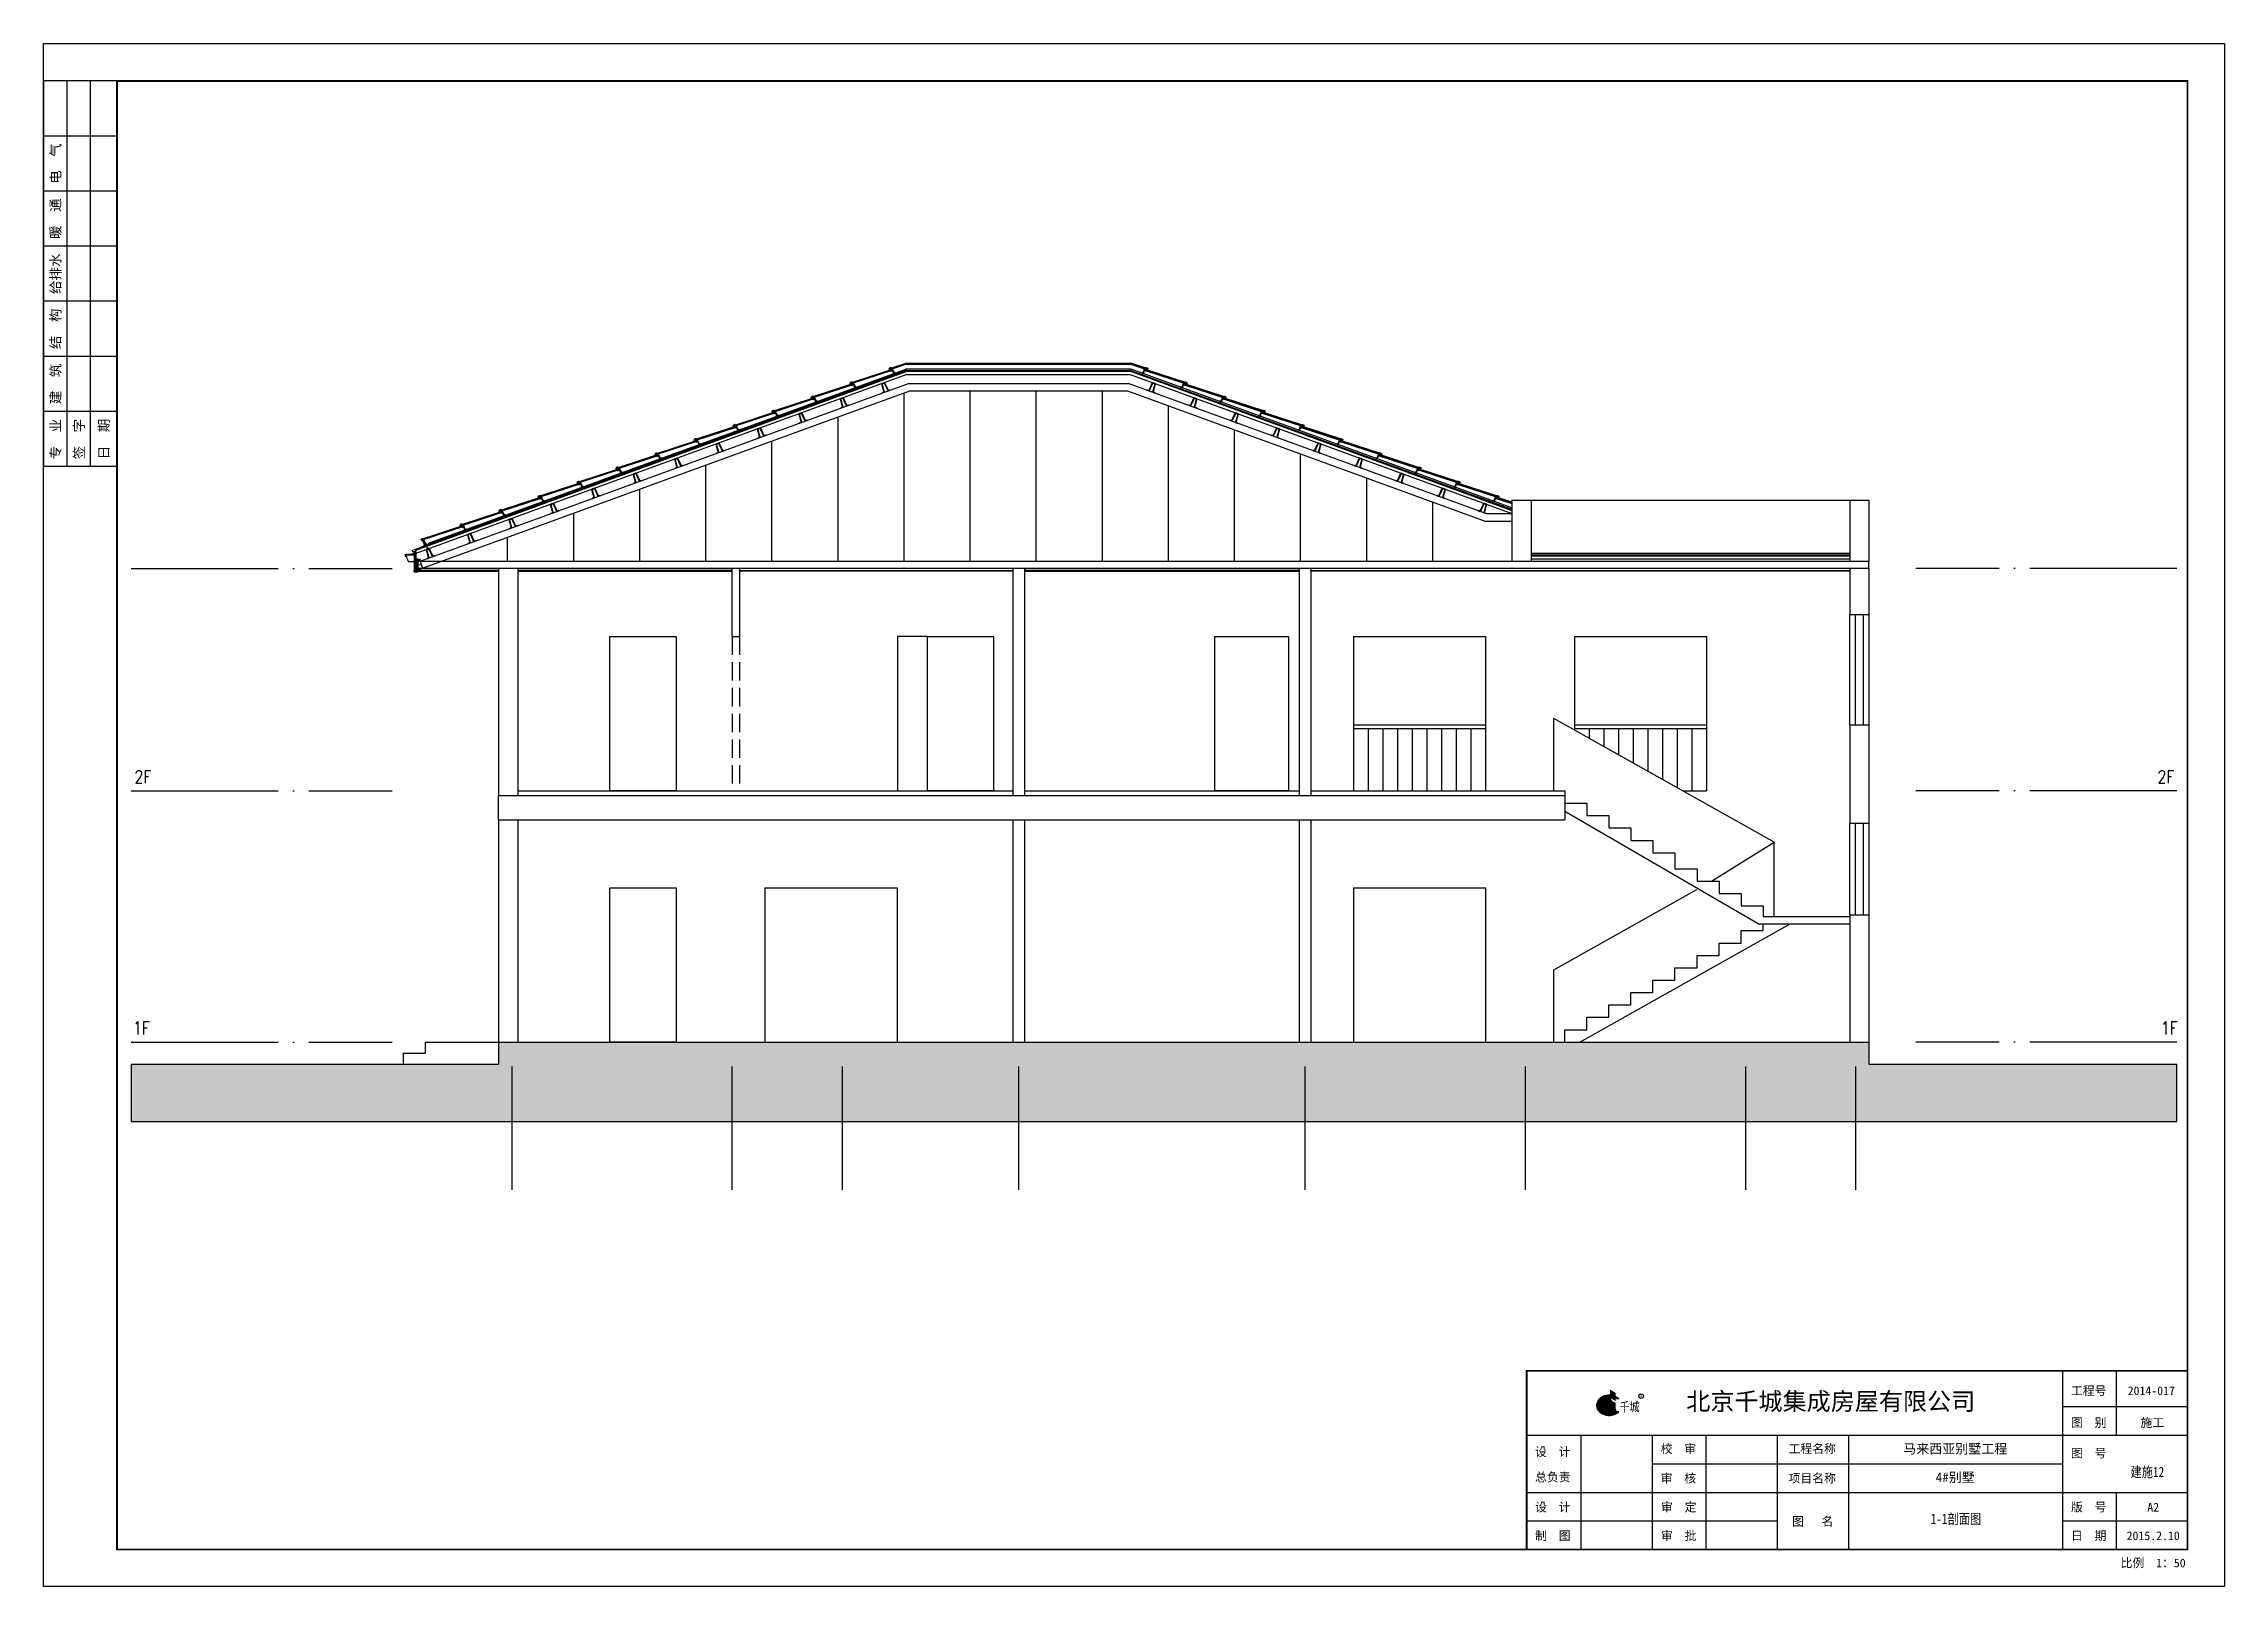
# Model space of a CAD drawing. Extents: x 278352 to 354603, y -396067 to -191104.
# Drawn here: x 324621 to 354321, y -396067 to -375067 of the extents above; entities that cross this region are included whole.
import ezdxf
from ezdxf.enums import TextEntityAlignment as Align

# ---------------------------------------------------------------- set-up
doc = ezdxf.new("R2010")
doc.units = 0
doc.header["$LTSCALE"] = 1000
doc.header["$MEASUREMENT"] = 0
for name, pattern in [('CENTER', [2, 1.25, -0.25, 0.25, -0.25]), ('CONTINUOUS0', [0]), ('DASH', [0.35, 0.25, -0.1]), ('DOTE', [2.42, 2, -0.2, 0.02, -0.2])]:
    doc.linetypes.add(name, pattern=pattern)
for name, color, linetype in [('004_THIN', 6, 'CONTINUOUS0'), ('10', 2, 'Continuous'), ('3中心线层', 1, 'CENTER'), ('AXIS', 3, 'Continuous'), ('cj', 105, 'Continuous'), ('COLUMN', 40, 'Continuous'), ('DIM_ELEV', 3, 'Continuous'), ('DOTE', 1, 'DOTE'), ('H_外墙板挂件', 3, 'Continuous'), ('H_柱', 2, 'Continuous'), ('PUB_DIM', 3, 'Continuous'), ('PUB_TITLE', 4, 'Continuous'), ('STAIR', 2, 'Continuous'), ('WALL', 255, 'Continuous'), ('WINDOW', 2, 'Continuous'), ('图框', 4, 'Continuous'), ('家具', 6, 'Continuous')]:
    doc.layers.add(name, color=color, linetype=linetype)
for name, color, linetype, lineweight in [('AM_0N', 7, 'Continuous', 50), ('MJ', 3, 'Continuous', 25), ('辅助件', 4, 'Continuous', 5)]:
    doc.layers.add(name, color=color, linetype=linetype, lineweight=lineweight)
doc.layers.add('PW_', color=7, linetype='Continuous', plot=False)
doc.styles.add('-宋体', font='', dxfattribs={"width": 0.8})
doc.styles.add('_TCH_DIM', font='SIMPLEX', dxfattribs={"bigfont": 'GBCBIG'})
doc.styles.add('BS', font='', dxfattribs={"width": 0.9})
doc.styles.add('HZA', font='', dxfattribs={"width": 0.75})
doc.styles.add('ref_title$0$BS', font='', dxfattribs={"width": 0.7})
doc.styles.get("Standard").update_dxf_attribs({"font": 'gbenor.shx', "bigfont": 'gbcbig.shx'})
doc.styles.get('-宋体').set_extended_font_data('SimSun')
doc.styles.get('BS').set_extended_font_data('NSimSun')
doc.styles.get('HZA').set_extended_font_data('SimSun')
doc.styles.get('ref_title$0$BS').set_extended_font_data('SimSun')

msp = doc.modelspace()

# ---------------------------------------------------------------- texts
at = {"layer": 'AXIS', "style": '-宋体', "width": 0.8}
for s, p in [('建施12', (353272, -394510)), ('1-1剖面图', (350665, -395148))]:
    msp.add_text(s, height=140, dxfattribs=at).set_placement(p, align=Align.MIDDLE_CENTER)
at = {"layer": 'DIM_ELEV', "style": '_TCH_DIM', "width": 0.8}
for s, p in [('2F', (325859, -385135)), ('2F', (353410, -385135)), ('1F', (325839, -388555)), ('1F', (353456, -388555))]:
    msp.add_text(s, height=175, dxfattribs=at).set_placement(p)

# ---------------------------------------------------------------- blocks, each defined once
blk = doc.blocks.new('rty')
for p, q in [((40079, 16873), (40080, 16881)), ((40081, 16882), (40085, 16881)), ((40083, 16877), (40083, 16878)), ((40084, 16879), (40085, 16878)), ((40086, 16880), (40086, 16879)), ((40090, 16889), (40090, 16882)), ((40090, 16882), (40090, 16877)), ((40097, 16891), (40091, 16890)), ((40093, 16887), (40097, 16888)), ((40093, 16882), (40093, 16887)), ((40093, 16878), (40093, 16882)), ((40098, 16889), (40098, 16890)), ((40099, 16884), (40100, 16877)), ((40101, 16884), (40102, 16877)), ((40119, 16887), (40121, 16877)), ((40121, 16887), (40123, 16877)), ((40137, 16889), (40139, 16878)), ((40139, 16889), (40141, 16878)), ((40165, 16890), (40165, 16877)), ((40167, 16889), (40167, 16877)), ((40186, 16890), (40178, 16877)), ((40187, 16887), (40182, 16878)), ((40200, 16890), (40187, 16890)), ((40200, 16887), (40188, 16887)), ((40193, 16877), (40193, 16881)), ((40194, 16882), (40195, 16882)), ((40196, 16873), (40196, 16881))]:
    blk.add_line(p, q)
at = {"color": 8, "linetype": 'DASH'}
for p, q in [((40179, 16893), (40203, 16891)), ((40181, 16898), (40203, 16896))]:
    blk.add_line(p, q, dxfattribs=at)
for points in [[(40200, 16901), (40183, 16901, 0.284378), (40182, 16900), (40178, 16890, -0.323364), (40176, 16890), (40153, 16893, 0.070245), (40153, 16893), (40093, 16885)], [(40200, 16899), (40184, 16899, 0.284378), (40184, 16898), (40179, 16888, -0.323364), (40178, 16888), (40153, 16891, 0.070245), (40153, 16891), (40093, 16883)], [(40200, 16906), (40200, 16851, 0.414214), (40201, 16850), (40202, 16850, 0.414214), (40203, 16851), (40203, 16908, 0.414214), (40202, 16909), (40194, 16909, 0.414214), (40194, 16909), (40194, 16905, 0.414214), (40194, 16905), (40196, 16905, 0.414214), (40196, 16905), (40196, 16906, -0.414214), (40196, 16906), (40200, 16906, -0.414214), (40200, 16906)]]:
    blk.add_lwpolyline(points, format="xyb")
for centre, radius, start, end in [((40080, 16873), 1, 175, 274.0145), ((40081, 16881), 1, 85, 175), ((40139, 16163), 712, 85.523, 94.7642), ((40084, 16878), 1, 85, 175), ((40084, 16876), 1, 175, 274.4782), ((40139, 16163), 715, 94.0428, 94.4782), ((40085, 16880), 1, 355, 85), ((40085, 16879), 1, 265, 355), ((40089, 16877), 1, 274.0428, 355), ((40091, 16889), 1, 95.6143, 184.5412), ((40089, 16882), 1, 355, 4.5412), ((40092, 16882), 1, 355, 4.5412), ((40095, 16878), 2, 175, 273.5447), ((40139, 16163), 715, 87.0102, 93.5447), ((40097, 16890), 1, 5.9123, 95.6143), ((40097, 16889), 1, 275.6143, 5.9123), ((40177, 16878), 1, 267.0102, 327.282), ((40183, 16877), 1, 149.3971, 266.5234), ((40139, 16163), 715, 85.7816, 86.5234), ((40187, 16889), 1, 90, 147.282), ((40188, 16886), 1, 90, 149.3971), ((40192, 16877), 1, 265.7816, 0), ((40194, 16881), 1, 90, 180), ((40195, 16881), 1, 0, 90), ((40195, 16873), 1, 264.7738, 0)]:
    blk.add_arc(centre, radius, start, end)
blk = doc.blocks.new('457')
blk.add_lwpolyline([(39872, 16818), (39872, 16815, 0.414214), (39873, 16814), (39874, 16814, 0.414214), (39875, 16815), (39875, 16818, 0.414214), (39871, 16822), (39864, 16822, 0.414214), (39860, 16818), (39860, 16796, 0.414214), (39861, 16795), (39866, 16795, -0.311217), (39880, 16785), (39902, 16726, 0.311217), (39912, 16720), (39985, 16720, 0.414214), (39986, 16721), (39986, 16818, 0.414214), (39982, 16822), (39979, 16822, 0.414214), (39975, 16818), (39975, 16815, 0.414214), (39976, 16814), (39977, 16814, 0.414214), (39978, 16815), (39978, 16818, -0.414214), (39979, 16819), (39982, 16819, -0.414214), (39983, 16818), (39983, 16738, -0.414214), (39968, 16723), (39921, 16723, -0.311217), (39902, 16736), (39879, 16797, 0.311217), (39877, 16798), (39864, 16798, -0.414214), (39863, 16799), (39863, 16818, -0.414214), (39864, 16819), (39871, 16819, -0.414214), (39872, 16818)], format="xyb")
blk = doc.blocks.new('eyewy')
at = {"color": 8}
for p, q in [((-709, 1230), (-709, 1231)), ((-705, 1230), (-705, 1231)), ((-627, 1226), (-661, 1226)), ((-583, 1230), (-583, 1231)), ((-579, 1230), (-579, 1231)), ((-709, 1182), (-709, 1181)), ((-705, 1182), (-705, 1181)), ((-583, 1182), (-583, 1181)), ((-579, 1182), (-579, 1181))]:
    blk.add_line(p, q, dxfattribs=at)
at = {"color": 4, "lineweight": 40}
blk.add_line((-682, 1230), (-675, 1230), dxfattribs=at)
blk.add_lwpolyline([(-675, 1230), (-675, 1229), (-694, 1229, 0.414214), (-695, 1228), (-695, 1183, -0.414214), (-697, 1181), (-717, 1181, -0.414214), (-719, 1183), (-719, 1229, -0.414214), (-717, 1231), (-571, 1231, -0.414214), (-569, 1229), (-569, 1183, -0.414214), (-571, 1181), (-591, 1181, -0.414214), (-593, 1183), (-593, 1228, 0.414214), (-594, 1229), (-613, 1229), (-613, 1230), (-571, 1230, -0.414214), (-570, 1229), (-570, 1183, -0.414214), (-571, 1182), (-591, 1182, -0.414214), (-592, 1183), (-592, 1228, 0.396607), (-594, 1230), (-717, 1230, 0.414214), (-718, 1229), (-718, 1183, 0.414214), (-717, 1182), (-697, 1182, 0.414214), (-696, 1183), (-696, 1228, -0.414214), (-694, 1230), (-675, 1230)], format="xyb", dxfattribs=at)
at = {"color": 8}
for centre, radius, start, end in [((-675, 1228), 2, 57.875, 90), ((-661, 1250), 24.1, 237.875, 270), ((-627, 1250), 24.1, 270, 302.125), ((-613, 1228), 2, 90, 122.125)]:
    blk.add_arc(centre, radius, start, end, dxfattribs=at)
at = {"layer": '3中心线层', "color": 8, "linetype": 'ByBlock'}
blk.add_line((-685, 1229), (-685, 1231), dxfattribs=at)
at = {"layer": '3中心线层', "color": 8}
blk.add_line((-603, 1229), (-603, 1231), dxfattribs=at)
at = {"layer": 'PW_', "color": 8, "linetype": 'DOTE', "lineweight": 5}
for p, q in [((-564, 1206), (-724, 1206)), ((-644, 1241), (-644, 1171))]:
    blk.add_line(p, q, dxfattribs=at)
at = {"layer": 'PW_', "color": 8, "linetype": 'DASH', "lineweight": 5}
for p, q in [((-717, 1231), (-719, 1231)), ((-719, 1229), (-719, 1231)), ((-571, 1231), (-569, 1231)), ((-569, 1229), (-569, 1231))]:
    blk.add_line(p, q, dxfattribs=at)
at = {"layer": 'PW_', "color": 8}
for p, q in [((-719, 1183), (-719, 1181)), ((-717, 1181), (-719, 1181)), ((-697, 1181), (-695, 1181)), ((-695, 1183), (-695, 1181)), ((-593, 1183), (-593, 1181)), ((-591, 1181), (-593, 1181))]:
    blk.add_line(p, q, dxfattribs=at)
at = {"layer": 'PW_', "color": 4, "linetype": 'DASH', "lineweight": 5}
for p in [(-571, 1181), (-569, 1183)]:
    blk.add_line(p, (-569, 1181), dxfattribs=at)
blk = doc.blocks.new('A$C26F703EA')
at = {"layer": 'H_外墙板挂件', "ltscale": 0.05}
for p, q in [((1, 4), (0, 1)), ((0, 1), (0, 1)), ((0, 1), (1, 0)), ((2, 5), (1, 0)), ((2, 5), (1, 0)), ((2, 5), (1, 4)), ((1, 4), (1, 4)), ((2, 1), (1, 0)), ((1, 0), (1, 0)), ((2, 5), (2, 5)), ((2, 5), (3, 4)), ((3, 4), (2, 1))]:
    blk.add_line(p, q, dxfattribs=at)
blk = doc.blocks.new('A$C70195DA5')
at = {"layer": 'H_外墙板挂件', "ltscale": 0.05}
for p, q in [((1, 3), (0, 1)), ((1, 0), (0, 1)), ((1, 3), (1, 0)), ((1, 3), (1, 0)), ((1, 3), (1, 3)), ((1, 3), (1, 1)), ((1, 0), (1, 1)), ((1, 0), (1, 0))]:
    blk.add_line(p, q, dxfattribs=at)
blk = doc.blocks.new('A$C333570CE')
at = {"layer": 'H_外墙板挂件', "ltscale": 0.05}
for p, q in [((2, 4), (0, 3)), ((0, 3), (0, 2)), ((2, 1), (0, 2)), ((5, 4), (2, 4)), ((5, 1), (2, 1)), ((6, 5), (5, 4)), ((6, 5), (5, 4)), ((6, 5), (5, 4)), ((5, 4), (5, 4)), ((6, 2), (5, 1)), ((6, 1), (5, 1)), ((6, 5), (6, 5)), ((6, 5), (6, 4)), ((7, 4), (6, 4)), ((7, 4), (6, 3)), ((6, 4), (6, 3)), ((7, 2), (6, 0)), ((7, 2), (6, 0)), ((6, 2), (6, 1)), ((7, 1), (6, 0)), ((6, 1), (6, 0)), ((6, 0), (6, 0)), ((7, 5), (7, 3)), ((7, 5), (7, 5)), ((7, 5), (7, 4)), ((7, 5), (8, 4)), ((7, 5), (7, 3)), ((8, 4), (7, 1))]:
    blk.add_line(p, q, dxfattribs=at)
for points, knots in [([(6, 2), (6, 2), (6, 2), (7, 3), (7, 3), (6, 4), (5, 3), (6, 4), (5, 4), (4, 4), (2, 3), (1, 3), (0, 3)], [0.251426, 0.251426, 0.251426, 0.251426, 0.386576, 1.462883, 2.152932, 2.576113, 3.021688, 3.530717, 3.997852, 4.352983, 5.175081, 7.347653, 7.347653, 7.347653, 7.347653]), ([(2, 4), (2, 4), (1, 4), (1, 3), (0, 3), (0, 3)], [0, 0, 0, 0, 0.691669, 1.347057, 2.392797, 2.392797, 2.392797, 2.392797])]:
    blk.add_open_spline(points, degree=3, knots=knots, dxfattribs=at)
blk = doc.blocks.new('ST5.5x70')
at = {"layer": 'H_外墙板挂件', "ltscale": 0.05}
for p, q in [((-2, 2), (0, 2)), ((3, 4), (0, 4)), ((0, -4), (0, 4)), ((0, -4), (0, 4)), ((0, 4), (0, 4)), ((0, 2), (0, -2)), ((0, 2), (0, -2)), ((3, 2), (0, 2)), ((3, 0), (0, 0)), ((3, 2), (3, 2)), ((4, 3), (4, 3)), ((4, -3), (4, 3)), ((4, -1), (4, 1)), ((-3, -2), (-2, -2)), ((-1, -2), (0, -2)), ((3, -2), (0, -2)), ((3, -4), (0, -4)), ((0, -4), (0, -4)), ((3, -2), (3, -2)), ((4, -3), (4, -3))]:
    blk.add_line(p, q, dxfattribs=at)
for centre, radius, start, end in [((3, 3), 0.9, 0, 90), ((3, 3), 0.9, 270, 0), ((2, 1), 1.58, 357.4198, 64.5078), ((2, -1), 1.58, 295.4922, 2.5802), ((3, -3), 0.9, 0, 90), ((3, -3), 0.9, 270, 0)]:
    blk.add_arc(centre, radius, start, end, dxfattribs=at)
at = {"layer": 'PUB_DIM', "color": 8, "linetype": 'DOTE', "ltscale": 0.05}
blk.add_line((4, 0), (-71, 0), dxfattribs=at)
at = {"color": 5, "linetype": 'ByBlock'}
blk.add_blockref('A$C333570CE', (-70, -3), dxfattribs=at)
at = {"layer": '004_THIN', "color": 0}
for p in [(-63, -3), (-61, -3), (-60, -3), (-58, -3), (-56, -3), (-55, -3), (-53, -3), (-51, -3), (-50, -3), (-48, -3), (-46, -3), (-45, -3), (-43, -3), (-41, -3), (-40, -3), (-38, -3)]:
    blk.add_blockref('A$C26F703EA', p, dxfattribs=at)
at = {"layer": 'H_外墙板挂件', "ltscale": 0.05}
for name, p in [('A$C26F703EA', (-36, -3)), ('A$C26F703EA', (-35, -3)), ('A$C26F703EA', (-33, -3)), ('A$C26F703EA', (-31, -3)), ('A$C26F703EA', (-30, -3)), ('A$C26F703EA', (-28, -3)), ('A$C26F703EA', (-26, -3)), ('A$C26F703EA', (-25, -3)), ('A$C26F703EA', (-23, -3)), ('A$C26F703EA', (-21, -3)), ('A$C26F703EA', (-19, -3)), ('A$C26F703EA', (-18, -3)), ('A$C26F703EA', (-16, -3)), ('A$C26F703EA', (-14, -3)), ('A$C26F703EA', (-13, -3)), ('A$C26F703EA', (-11, -3)), ('A$C26F703EA', (-9, -3)), ('A$C26F703EA', (-8, -3)), ('A$C26F703EA', (-6, -3)), ('A$C26F703EA', (-4, -3)), ('A$C70195DA5', (-2, -3))]:
    blk.add_blockref(name, p, dxfattribs=at)
blk = doc.blocks.new('st5.5x19')
at = {"layer": 'H_外墙板挂件', "ltscale": 0.05}
for p, q in [((2, 2), (0, 0)), ((0, 0), (0, 0)), ((4, 2), (2, 2)), ((5, 3), (4, 1)), ((5, 3), (4, 2)), ((5, 3), (4, 1)), ((4, 2), (4, 1)), ((5, 3), (5, 3)), ((5, 3), (5, 2)), ((6, 2), (5, 2)), ((6, 2), (5, 1)), ((5, 2), (5, 1)), ((6, 3), (6, 1)), ((6, 3), (6, 3)), ((6, 3), (6, 2)), ((6, 3), (7, 2)), ((6, 3), (6, 1)), ((7, 2), (6, -2)), ((7, 2), (6, -2)), ((8, 3), (7, -3)), ((8, 3), (7, 2)), ((8, 3), (7, -3)), ((7, 2), (7, 2)), ((8, 2), (7, -2)), ((8, 3), (8, 3)), ((8, 3), (8, 2)), ((10, 3), (8, -3)), ((8, 3), (8, 2)), ((10, 3), (8, -3)), ((9, 2), (8, 2)), ((9, 2), (8, -2)), ((10, 3), (9, 2)), ((10, 2), (9, -2)), ((10, 3), (10, 3)), ((10, 3), (10, 2)), ((11, 3), (10, -3)), ((10, 3), (10, 2)), ((11, 3), (10, -3)), ((11, 2), (10, 2)), ((11, 2), (10, -2)), ((11, 3), (11, 3)), ((11, 3), (11, 2)), ((11, 3), (12, 2)), ((12, 2), (11, -2)), ((12, 2), (11, -2)), ((13, 3), (12, -3)), ((13, 3), (12, 2)), ((13, 3), (12, -3)), ((12, 2), (12, 2)), ((15, 3), (13, -3)), ((13, 3), (13, 3)), ((13, 3), (14, 2)), ((15, 3), (13, -3)), ((14, 2), (13, -2)), ((14, 2), (13, -2)), ((15, 3), (14, 2)), ((14, 2), (14, 2)), ((15, 2), (14, -2)), ((16, 3), (15, -3)), ((16, 3), (15, -3)), ((15, 3), (15, 3)), ((15, 3), (15, 2)), ((16, 2), (15, 2)), ((16, 2), (15, -2)), ((16, 2), (15, -2)), ((16, 3), (16, 3)), ((16, 3), (16, 2)), ((16, 3), (17, 2)), ((17, 2), (16, -2)), ((17, 0), (16, -2)), ((19, 2), (17, 2)), ((17, 0), (17, -3)), ((17, 0), (17, -3)), ((17, 0), (18, -2)), ((22, 4), (19, 4)), ((19, -4), (19, 4)), ((19, -4), (19, 4)), ((19, 4), (19, 4)), ((19, 2), (19, -2)), ((19, 2), (19, -2)), ((22, 2), (19, 2)), ((22, 0), (19, 0)), ((22, 3), (22, 3)), ((22, -3), (22, 3)), ((22, 2), (22, 2)), ((22, -1), (22, 1)), ((2, -2), (0, 0)), ((4, -2), (2, -2)), ((5, 0), (4, -2)), ((5, -2), (4, -2)), ((5, 0), (5, -3)), ((5, 0), (5, -3)), ((5, 0), (5, -2)), ((6, -2), (5, -3)), ((5, -2), (5, -3)), ((5, -3), (5, -3)), ((6, -2), (6, -2)), ((6, -2), (7, -3)), ((8, -2), (7, -2)), ((7, -2), (7, -3)), ((7, -3), (7, -3)), ((9, -2), (8, -3)), ((8, -2), (8, -3)), ((8, -3), (8, -3)), ((10, -2), (9, -2)), ((11, -2), (10, -3)), ((10, -2), (10, -3)), ((10, -3), (10, -3)), ((11, -2), (12, -3)), ((11, -2), (11, -2)), ((13, -2), (12, -3)), ((12, -3), (12, -3)), ((13, -2), (13, -2)), ((14, -2), (13, -3)), ((13, -2), (13, -3)), ((13, -3), (13, -3)), ((15, -2), (14, -2)), ((16, -2), (15, -3)), ((15, -2), (15, -3)), ((15, -3), (15, -3)), ((16, -2), (16, -2)), ((17, -3), (16, -2)), ((17, 0), (17, 0)), ((17, -3), (18, -2)), ((17, -3), (17, -3)), ((19, -2), (18, -2)), ((22, -2), (19, -2)), ((22, -4), (19, -4)), ((19, -4), (19, -4)), ((22, -2), (22, -2)), ((22, -3), (22, -3))]:
    blk.add_line(p, q, dxfattribs=at)
for centre, radius, start, end in [((22, 3), 0.9, 0, 90), ((22, 3), 0.9, 270, 0), ((21, 1), 1.58, 357.4198, 64.5078), ((21, -1), 1.58, 295.4922, 2.5802), ((22, -3), 0.9, 0, 90), ((22, -3), 0.9, 270, 0)]:
    blk.add_arc(centre, radius, start, end, dxfattribs=at)
for points, knots in [([(2, 2), (2, 1), (1, 1), (1, 0), (0, 0), (0, 0)], [0, 0, 0, 0, 0.691669, 1.347057, 2.392797, 2.392797, 2.392797, 2.392797]), ([(5, 0), (5, 0), (5, -1), (6, 0), (5, 1), (5, 1), (4, 0), (5, 1), (4, 1), (3, 1), (2, 0), (1, 0), (0, 0)], [0.251426, 0.251426, 0.251426, 0.251426, 0.386576, 1.462883, 2.152932, 2.576113, 3.021688, 3.530717, 3.997852, 4.352983, 5.175081, 7.347653, 7.347653, 7.347653, 7.347653])]:
    blk.add_open_spline(points, degree=3, knots=knots, dxfattribs=at)
at = {"layer": 'PUB_DIM', "color": 8, "linetype": 'DOTE', "ltscale": 0.05}
blk.add_line((26, 0), (-3, 0), dxfattribs=at)
blk = doc.blocks.new('ST5.5x50')
at = {"layer": 'H_外墙板挂件', "ltscale": 0.05}
for p, q in [((2, 2), (0, 0)), ((0, 0), (0, 0)), ((5, 2), (2, 2)), ((6, 3), (5, 1)), ((6, 3), (5, 2)), ((6, 3), (5, 1)), ((5, 2), (5, 1)), ((6, 3), (6, 3)), ((6, 3), (6, 2)), ((7, 2), (6, 2)), ((6, 2), (6, 1)), ((7, 3), (7, 1)), ((7, 3), (7, 3)), ((7, 3), (7, 2)), ((7, 3), (8, 2)), ((7, 3), (7, 1)), ((8, 2), (7, -2)), ((7, 2), (7, 1)), ((48, 2), (50, 2)), ((53, 4), (50, 4)), ((50, -4), (50, 4)), ((50, -4), (50, 4)), ((50, 4), (50, 4)), ((50, 2), (50, -2)), ((50, 2), (50, -2)), ((53, 2), (50, 2)), ((53, 0), (50, 0)), ((53, 2), (53, 2)), ((54, 3), (54, 3)), ((54, -3), (54, 3)), ((54, -1), (54, 1)), ((2, -2), (0, 0)), ((5, -2), (2, -2)), ((6, 0), (5, -2)), ((6, -2), (5, -2)), ((7, 0), (6, -3)), ((7, 0), (6, -3)), ((6, 0), (6, -2)), ((7, -2), (6, -3)), ((6, -2), (6, -3)), ((6, -3), (6, -3)), ((47, -2), (48, -2)), ((49, -2), (50, -2)), ((53, -2), (50, -2)), ((53, -4), (50, -4)), ((50, -4), (50, -4)), ((53, -2), (53, -2)), ((54, -3), (54, -3))]:
    blk.add_line(p, q, dxfattribs=at)
for centre, radius, start, end in [((53, 3), 0.9, 0, 90), ((53, 3), 0.9, 270, 0), ((52, 1), 1.58, 357.4198, 64.5078), ((52, -1), 1.58, 295.4922, 2.5802), ((53, -3), 0.9, 0, 90), ((53, -3), 0.9, 270, 0)]:
    blk.add_arc(centre, radius, start, end, dxfattribs=at)
for points, knots in [([(2, 2), (2, 1), (1, 1), (1, 0), (0, 0), (0, 0)], [0, 0, 0, 0, 0.691669, 1.347057, 2.392797, 2.392797, 2.392797, 2.392797]), ([(6, 0), (6, 0), (6, -1), (7, 0), (7, 1), (6, 1), (6, 0), (6, 1), (5, 1), (4, 1), (2, 0), (1, 0), (0, 0)], [0.251426, 0.251426, 0.251426, 0.251426, 0.386576, 1.462883, 2.152932, 2.576113, 3.021688, 3.530717, 3.997852, 4.352983, 5.175081, 7.347653, 7.347653, 7.347653, 7.347653])]:
    blk.add_open_spline(points, degree=3, knots=knots, dxfattribs=at)
at = {"layer": 'PUB_DIM', "color": 8, "linetype": 'DOTE', "ltscale": 0.05}
blk.add_line((54, 0), (0, 0), dxfattribs=at)
at = {"layer": '004_THIN', "color": 0}
for p in [(7, -3), (9, -3), (10, -3), (12, -3), (14, -3), (15, -3), (17, -3), (19, -3), (20, -3), (22, -3), (24, -3), (25, -3), (27, -3)]:
    blk.add_blockref('A$C26F703EA', p, dxfattribs=at)
at = {"layer": 'H_外墙板挂件', "ltscale": 0.05}
for name, p in [('A$C26F703EA', (29, -3)), ('A$C26F703EA', (31, -3)), ('A$C26F703EA', (32, -3)), ('A$C26F703EA', (34, -3)), ('A$C26F703EA', (36, -3)), ('A$C26F703EA', (37, -3)), ('A$C26F703EA', (39, -3)), ('A$C26F703EA', (41, -3)), ('A$C26F703EA', (42, -3)), ('A$C26F703EA', (44, -3)), ('A$C26F703EA', (46, -3)), ('A$C70195DA5', (48, -3))]:
    blk.add_blockref(name, p, dxfattribs=at)
blk = doc.blocks.new('A2图框')
h = blk.add_hatch(color=30)
h.paths.add_polyline_path([(428.23, 52.65), (426.67, 53.56), (426.67, 51.32), (428.23, 50.41)])
h.paths.add_polyline_path([(428.23, 49.93), (426.67, 50.83), (426.67, 48.59), (428.23, 47.68)])
h = blk.add_hatch(color=7)
edge = h.paths.add_edge_path()
edge.add_ellipse((426.4, 49.28), major_axis=(3.14, 0), ratio=0.791667, start_angle=85.21981, end_angle=314.9985, ccw=False)
edge.add_line((426.67, 51.76), (426.67, 52.02))
edge.add_spline(control_points=[(426.67, 52.02), (426.61, 52.03), (426.55, 52.03), (426.12, 52.04), (425.74, 52), (425.03, 51.82), (424.69, 51.68), (424.08, 51.32), (423.82, 51.1), (423.39, 50.59), (423.22, 50.3), (423.02, 49.7), (422.98, 49.38), (423.04, 48.76), (423.14, 48.45), (423.45, 47.88), (423.67, 47.62), (424.18, 47.18), (424.49, 46.99), (425.15, 46.71), (425.51, 46.62), (426.25, 46.52), (426.63, 46.53), (427.36, 46.63), (427.72, 46.73), (428.38, 47.03), (428.68, 47.22), (428.96, 47.47), (428.99, 47.5), (429.02, 47.53)], knot_values=[1.492545, 1.492545, 1.492545, 1.492545, 1.545237, 1.545237, 1.879697, 1.879697, 2.214157, 2.214157, 2.548617, 2.548617, 2.883077, 2.883077, 3.217537, 3.217537, 3.551997, 3.551997, 3.886457, 3.886457, 4.220917, 4.220917, 4.555377, 4.555377, 4.889837, 4.889837, 5.224297, 5.224297, 5.558757, 5.558757, 5.599521, 5.599521, 5.599521, 5.599521], degree=3, periodic=0)
edge.add_line((429.02, 47.53), (428.62, 47.53))
h = blk.add_hatch(color=5)
h.paths.add_polyline_path([(426.14, 50.91), (426.14, 51.21), (424.57, 50.31), (424.57, 50.01)])
h.paths.add_polyline_path([(426.14, 50.46), (424.57, 49.55), (424.57, 47.68), (426.14, 48.59)])
h = blk.add_hatch(color=7)
edge = h.paths.add_edge_path()
edge.add_ellipse((426.4, 49.28), major_axis=(-3.14, 0), ratio=0.791667, start_angle=224.99865, end_angle=234.31467, ccw=False)
edge.add_line((428.62, 51.04), (429.02, 51.04))
edge.add_spline(control_points=[(429.02, 51.04), (428.88, 51.18), (428.72, 51.3), (428.45, 51.48), (428.35, 51.54), (428.23, 51.6)], knot_values=[0.683649, 0.683649, 0.683649, 0.683649, 0.876316, 0.876316, 0.994174, 0.994174, 0.994174, 0.994174], degree=3, periodic=0)
edge.add_line((428.23, 51.6), (428.23, 51.3))
for p, q in [((20, 409.85), (0, 409.85)), ((0, 409.85), (0, 304.85)), ((6.4, 304.85), (6.4, 409.85)), ((12.8, 304.85), (12.8, 409.85)), ((20, 394.85), (0, 394.85)), ((20, 379.85), (0, 379.85)), ((20, 364.85), (0, 364.85)), ((20, 349.85), (0, 349.85)), ((20, 334.85), (0, 334.85)), ((20, 319.85), (0, 319.85)), ((20, 304.85), (0, 304.85)), ((549.93, 58.7), (549.93, 10.05)), ((564.51, 58.7), (564.51, 41.15)), ((564.51, 58.7), (564.51, 41.15)), ((429.02, 47.53), (428.62, 47.53)), ((549.93, 48.93), (583.95, 48.93)), ((403.95, 41.15), (583.95, 41.15)), ((418.72, 41.15), (418.72, 10.05)), ((438.16, 41.15), (438.16, 10.05)), ((452.74, 41.15), (452.74, 10.05)), ((472.18, 41.15), (472.18, 10.05)), ((491.62, 41.15), (491.62, 10.05)), ((438.16, 33.37), (549.93, 33.37)), ((403.95, 25.6), (583.95, 25.6)), ((564.51, 25.6), (564.51, 10.05)), ((403.95, 17.82), (472.18, 17.82)), ((549.93, 17.82), (583.95, 17.82))]:
    blk.add_line(p, q)
at = {"color": 7}
blk.add_line((429.02, 51.04), (428.62, 51.04), dxfattribs=at)
blk.add_lwpolyline([(0, 420), (594, 420), (594, 0), (0, 0)], close=True)
at = {"const_width": 0.5}
for points in [[(583.95, 409.85), (20, 409.85), (20, 10.05), (583.95, 10.05), (583.95, 409.85)], [(583.95, 58.7), (403.95, 58.7), (403.95, 10.05)]]:
    blk.add_lwpolyline(points, dxfattribs=at)
blk.add_ellipse((426.4, 49.28), major_axis=(3.14, 0), ratio=0.791667, start_param=1.487366, end_param=5.497761)
at = {"color": 30}
blk.add_ellipse((426.4, 49.28), major_axis=(-3.14, 0), ratio=0.791667, start_param=3.926967, end_param=4.089562, dxfattribs=at)
at = {"color": 0, "lineweight": -3}
blk.add_ellipse((435.15, 51.78), major_axis=(-0.622, 0.001), ratio=1, start_param=3.142848, end_param=9.426033, dxfattribs=at)
blk.add_open_spline([(426.67, 52.02), (426.61, 52.03), (426.55, 52.03), (426.12, 52.04), (425.74, 52), (425.03, 51.82), (424.69, 51.68), (424.08, 51.32), (423.82, 51.1), (423.39, 50.59), (423.22, 50.3), (423.02, 49.7), (422.98, 49.38), (423.04, 48.76), (423.14, 48.45), (423.45, 47.88), (423.67, 47.62), (424.18, 47.18), (424.49, 46.99), (425.15, 46.71), (425.51, 46.62), (426.25, 46.52), (426.63, 46.53), (427.36, 46.63), (427.72, 46.73), (428.38, 47.03), (428.68, 47.22), (428.96, 47.47), (428.99, 47.5), (429.02, 47.53)], degree=3, knots=[1.492545, 1.492545, 1.492545, 1.492545, 1.545237, 1.545237, 1.879697, 1.879697, 2.214157, 2.214157, 2.548617, 2.548617, 2.883077, 2.883077, 3.217537, 3.217537, 3.551997, 3.551997, 3.886457, 3.886457, 4.220917, 4.220917, 4.555377, 4.555377, 4.889837, 4.889837, 5.224297, 5.224297, 5.558757, 5.558757, 5.599521, 5.599521, 5.599521, 5.599521])
at = {"color": 7}
blk.add_open_spline([(429.02, 51.04), (428.88, 51.18), (428.72, 51.3), (428.45, 51.48), (428.35, 51.54), (428.23, 51.6)], degree=3, knots=[0.6836492, 0.6836492, 0.6836492, 0.6836492, 0.8763165, 0.8763165, 0.9941736, 0.9941736, 0.9941736, 0.9941736], dxfattribs=at)
at = {"style": 'BS'}
for s, p in [('电  气', (3.2, 387.35)), ('暖  通', (3.2, 372.35)), ('给排水', (3.2, 357.35)), ('结  构', (3.2, 342.35)), ('建  筑', (3.2, 327.35)), ('专  业', (3.2, 312.35)), ('签  字', (9.6, 312.35)), ('日  期', (16.4, 312.35))]:
    blk.add_text(s, height=2.7, rotation=90, dxfattribs=at).set_placement(p, align=Align.MIDDLE)
at = {"color": 0, "lineweight": -3, "style": 'HZA', "width": 0.75}
blk.add_text('千城', height=2.535, dxfattribs=at).set_placement((429.33, 47.61))
at = {"color": 0, "lineweight": -3}
blk.add_text('R', height=0.684, dxfattribs=at).set_placement((434.85, 51.47))
at = {"color": 0, "lineweight": -3, "insert": (447.42, 52.78), "char_height": 4.8092, "attachment_point": 1}
blk.add_mtext_dynamic_manual_height_columns('{\\fYouYuan|b1|i0|c134|p49;北京千城集成房屋有限公司}', width=4162.4171, gutter_width=1750, heights=[0], dxfattribs=at)
at = {"layer": 'PUB_TITLE', "color": 0, "style": 'ref_title$0$BS'}
for s, p in [('工程号', (552.22, 52.08)), ('图  别', (552.22, 43.38)), ('设  计', (406.25, 35.45)), ('校  审', (440.47, 36.27)), ('工程名称', (475.3, 36.27)), ('图  号', (552.22, 35.07)), ('总负责', (406.25, 28.54)), ('审  核', (440.47, 28.24)), ('项目名称', (475.3, 28.24)), ('设  计', (406.25, 20.38)), ('审  定', (440.56, 20.38)), ('图   名', (476.23, 16.51)), ('版  号', (552.22, 20.38)), ('制  图', (406.25, 12.6)), ('审  批', (440.56, 12.6)), ('日  期', (552.22, 12.6))]:
    blk.add_text(s, height=2.362, dxfattribs=at).set_placement(p)
for s, height, p in [('2014-017', 2.362, (574.1, 52.08)), ('施工', 2.362, (574.36, 43.38)), ('马来西亚别墅工程', 2.599, (520.7, 36.17)), ('4#别墅', 2.599, (520.7, 28.39)), ('A2', 2.362, (574.61, 20.38)), ('2015.2.10', 2.362, (574.61, 12.6)), ('比例  1：50', 2.362, (574.61, 5.2))]:
    blk.add_text(s, height=height, dxfattribs=at).set_placement(p, align=Align.CENTER)

# ---------------------------------------------------------------- hatches: boundary and pattern name
at = {"layer": 'cj'}
msp.add_hatch(color=8, dxfattribs=at).paths.add_polyline_path([(353673, -389741), (353673, -388958), (349480, -388958), (349480, -388658), (330818, -388658), (330818, -388958), (325815, -388958), (325815, -389741)])

# ---------------------------------------------------------------- linework, layer by layer
for p, q in [((336368, -379517), (329867, -381883)), ((336368, -379517), (339430, -379517)), ((339430, -379517), (344618, -381405)), ((329842, -381889), (329820, -381896)), ((329831, -381893), (329832, -381894)), ((344879, -382027), (349219, -382027))]:
    msp.add_line(p, q)
for points in [[(336371, -379517), (329684, -381951), (329685, -381954), (336383, -379517)], [(336371, -379517), (329868, -381884), (329861, -381865), (336364, -379498)], [(339444, -379522), (336354, -379522)], [(339433, -379498), (336364, -379498)], [(336365, -379518), (339433, -379518)], [(336365, -379518), (339433, -379518)], [(344618, -381411), (339415, -379517)], [(339426, -379517), (344618, -381406)], [(339426, -379517), (344618, -381406)], [(344618, -381385), (339433, -379498)], [(349219, -382008), (344879, -382008)], [(344879, -382028), (349219, -382028)], [(344879, -382028), (349219, -382028)], [(349219, -382032), (344879, -382032)]]:
    msp.add_lwpolyline(points)
at = {"color": 0, "lineweight": 40}
for points in [[(336163, -379506, -0.414214), (336162, -379506), (336161, -379502, 0.414214), (336161, -379502), (336147, -379506, -0.414214), (336147, -379506), (336142, -379491, -0.414214), (336142, -379491), (336149, -379489, -0.225213), (336149, -379489, 0.272805), (336150, -379489), (336157, -379487, 0.229716), (336160, -379484), (336160, -379483), (336159, -379482), (336158, -379483, -0.229716), (336157, -379485), (336140, -379490, 0.414214), (336140, -379491), (336146, -379508, 0.414214), (336146, -379508), (336160, -379503, -0.414214), (336160, -379504), (336161, -379506, -0.414214), (336161, -379507), (336157, -379508, 0.414214), (336156, -379508), (336157, -379509, 0.414214), (336157, -379509), (336182, -379501, 0.414214), (336182, -379501), (336182, -379500, 0.414214), (336182, -379500), (336171, -379504, 0.198912), (336171, -379504), (336171, -379504, -0.414214), (336170, -379504), (336170, -379504, 0.198912), (336170, -379504)], [(339635, -379506, 0.414214), (339635, -379506), (339636, -379502, -0.414214), (339637, -379502), (339651, -379506, 0.414214), (339651, -379506), (339655, -379491, 0.414214), (339655, -379491), (339648, -379489, 0.225213), (339648, -379489, -0.272805), (339648, -379489), (339641, -379487, -0.229716), (339638, -379484), (339637, -379483), (339639, -379482), (339639, -379483, 0.229716), (339641, -379485), (339657, -379490, -0.414214), (339657, -379491), (339652, -379508, -0.414214), (339652, -379508), (339638, -379503, 0.414214), (339637, -379504), (339637, -379506, 0.414214), (339637, -379507), (339641, -379508, -0.414214), (339641, -379508), (339641, -379509, -0.414214), (339641, -379509), (339615, -379501, -0.414214), (339615, -379501), (339615, -379500, -0.414214), (339616, -379500), (339627, -379504, -0.198912), (339627, -379504), (339627, -379504, 0.414214), (339627, -379504), (339627, -379504, -0.198912), (339628, -379504)], [(335632, -379699, -0.414214), (335631, -379699), (335630, -379695, 0.414214), (335629, -379695), (335616, -379699, -0.414214), (335615, -379699), (335611, -379685, -0.414214), (335611, -379684), (335618, -379682, -0.225213), (335618, -379682, 0.272805), (335619, -379683), (335625, -379680, 0.229716), (335629, -379677), (335629, -379676), (335628, -379675), (335627, -379676, -0.229716), (335625, -379678), (335609, -379683, 0.414214), (335609, -379684), (335614, -379701, 0.414214), (335615, -379701), (335629, -379697, -0.414214), (335629, -379697), (335630, -379700, -0.414214), (335630, -379700), (335625, -379701, 0.414214), (335625, -379702), (335625, -379703, 0.414214), (335626, -379703), (335651, -379695, 0.414214), (335651, -379694), (335651, -379694, 0.414214), (335651, -379693), (335640, -379697, 0.198912), (335640, -379697), (335639, -379697, -0.414214), (335639, -379697), (335639, -379697, 0.198912), (335639, -379697)], [(340166, -379699, 0.414214), (340166, -379699), (340168, -379695, -0.414214), (340168, -379695), (340182, -379699, 0.414214), (340182, -379699), (340187, -379685, 0.414214), (340186, -379684), (340180, -379682, 0.225213), (340179, -379682, -0.272805), (340179, -379683), (340172, -379680, -0.229716), (340169, -379677), (340168, -379676), (340170, -379675), (340170, -379676, 0.229716), (340172, -379678), (340188, -379683, -0.414214), (340189, -379684), (340183, -379701, -0.414214), (340183, -379701), (340169, -379697, 0.414214), (340169, -379697), (340168, -379700, 0.414214), (340168, -379700), (340172, -379701, -0.414214), (340172, -379702), (340172, -379703, -0.414214), (340172, -379703), (340147, -379695, -0.414214), (340146, -379694), (340147, -379694, -0.414214), (340147, -379693), (340158, -379697, -0.198912), (340158, -379697), (340158, -379697, 0.414214), (340159, -379697), (340159, -379697, -0.198912), (340159, -379697)], [(334569, -380086, -0.414214), (334569, -380086), (334568, -380082, 0.414214), (334567, -380081), (334553, -380086, -0.414214), (334553, -380086), (334549, -380071, -0.414214), (334549, -380071), (334556, -380069, -0.225213), (334556, -380069, 0.272805), (334556, -380069), (334563, -380067, 0.229716), (334566, -380064), (334567, -380063), (334565, -380062), (334565, -380063, -0.229716), (334563, -380065), (334547, -380070, 0.414214), (334547, -380070), (334552, -380088, 0.414214), (334552, -380088), (334566, -380083, -0.414214), (334567, -380084), (334567, -380086, -0.414214), (334567, -380087), (334563, -380088, 0.414214), (334563, -380088), (334563, -380089, 0.414214), (334564, -380089), (334589, -380081, 0.414214), (334589, -380081), (334589, -380080, 0.414214), (334588, -380080), (334577, -380083, 0.198912), (334577, -380084), (334577, -380084, -0.414214), (334577, -380084), (334577, -380084, 0.198912), (334576, -380084)], [(335100, -379893, -0.414214), (335100, -379893), (335099, -379888, 0.414214), (335098, -379888), (335085, -379893, -0.414214), (335084, -379892), (335080, -379878, -0.414214), (335080, -379878), (335087, -379876, -0.225213), (335087, -379876, 0.272805), (335087, -379876), (335094, -379874, 0.229716), (335097, -379871), (335098, -379869), (335096, -379869), (335096, -379870, -0.229716), (335094, -379872), (335078, -379877, 0.414214), (335078, -379877), (335083, -379894, 0.414214), (335084, -379894), (335097, -379890, -0.414214), (335098, -379890), (335099, -379893, -0.414214), (335098, -379893), (335094, -379895, 0.414214), (335094, -379895), (335094, -379896, 0.414214), (335095, -379896), (335120, -379888, 0.414214), (335120, -379888), (335120, -379887, 0.414214), (335119, -379887), (335109, -379890, 0.198912), (335108, -379890), (335108, -379890, -0.414214), (335108, -379891), (335108, -379890, 0.198912), (335107, -379890)], [(340697, -379893, 0.414214), (340697, -379893), (340699, -379888, -0.414214), (340699, -379888), (340713, -379893, 0.414214), (340713, -379892), (340718, -379878, 0.414214), (340718, -379878), (340711, -379876, 0.225213), (340711, -379876, -0.272805), (340710, -379876), (340703, -379874, -0.229716), (340700, -379871), (340700, -379869), (340701, -379869), (340701, -379870, 0.229716), (340703, -379872), (340720, -379877, -0.414214), (340720, -379877), (340714, -379894, -0.414214), (340714, -379894), (340700, -379890, 0.414214), (340700, -379890), (340699, -379893, 0.414214), (340699, -379893), (340703, -379895, -0.414214), (340704, -379895), (340703, -379896, -0.414214), (340703, -379896), (340678, -379888, -0.414214), (340677, -379888), (340678, -379887, -0.414214), (340678, -379887), (340689, -379890, -0.198912), (340689, -379890), (340689, -379890, 0.414214), (340690, -379891), (340690, -379890, -0.198912), (340690, -379890)], [(341228, -380086, 0.414214), (341229, -380086), (341230, -380082, -0.414214), (341230, -380081), (341244, -380086, 0.414214), (341244, -380086), (341249, -380071, 0.414214), (341249, -380071), (341242, -380069, 0.225213), (341242, -380069, -0.272805), (341241, -380069), (341234, -380067, -0.229716), (341231, -380064), (341231, -380063), (341232, -380062), (341233, -380063, 0.229716), (341234, -380065), (341251, -380070, -0.414214), (341251, -380070), (341245, -380088, -0.414214), (341245, -380088), (341231, -380083, 0.414214), (341231, -380084), (341230, -380086, 0.414214), (341230, -380087), (341234, -380088, -0.414214), (341235, -380088), (341234, -380089, -0.414214), (341234, -380089), (341209, -380081, -0.414214), (341209, -380081), (341209, -380080, -0.414214), (341209, -380080), (341220, -380083, -0.198912), (341220, -380084), (341220, -380084, 0.414214), (341221, -380084), (341221, -380084, -0.198912), (341221, -380084)], [(333507, -380473, -0.414214), (333507, -380472), (333505, -380468, 0.414214), (333505, -380468), (333491, -380472, -0.414214), (333491, -380472), (333486, -380458, -0.414214), (333486, -380458), (333493, -380456, -0.225213), (333494, -380456, 0.272805), (333494, -380456), (333501, -380454, 0.229716), (333504, -380451), (333504, -380449), (333503, -380449), (333503, -380450, -0.229716), (333501, -380452), (333485, -380457, 0.414214), (333484, -380457), (333490, -380474, 0.414214), (333490, -380474), (333504, -380470, -0.414214), (333504, -380470), (333505, -380473, -0.414214), (333505, -380473), (333501, -380475, 0.414214), (333501, -380475), (333501, -380476, 0.414214), (333501, -380476), (333526, -380468, 0.414214), (333527, -380468), (333526, -380467, 0.414214), (333526, -380467), (333515, -380470, 0.198912), (333515, -380470), (333515, -380470, -0.414214), (333514, -380471), (333514, -380470, 0.198912), (333514, -380470)], [(334038, -380279, -0.414214), (334038, -380279), (334036, -380275, 0.414214), (334036, -380275), (334022, -380279, -0.414214), (334022, -380279), (334017, -380265, -0.414214), (334018, -380264), (334024, -380262, -0.225213), (334025, -380262, 0.272805), (334025, -380263), (334032, -380260, 0.229716), (334035, -380257), (334036, -380256), (334034, -380255), (334034, -380256, -0.229716), (334032, -380258), (334016, -380263, 0.414214), (334015, -380264), (334021, -380281, 0.414214), (334021, -380281), (334035, -380277, -0.414214), (334035, -380277), (334036, -380280, -0.414214), (334036, -380280), (334032, -380281, 0.414214), (334032, -380282), (334032, -380283, 0.414214), (334032, -380283), (334058, -380275, 0.414214), (334058, -380274), (334057, -380274, 0.414214), (334057, -380273), (334046, -380277, 0.198912), (334046, -380277), (334046, -380277, -0.414214), (334046, -380277), (334045, -380277, 0.198912), (334045, -380277)], [(341759, -380279, 0.414214), (341760, -380279), (341761, -380275, -0.414214), (341762, -380275), (341775, -380279, 0.414214), (341776, -380279), (341780, -380265, 0.414214), (341780, -380264), (341773, -380262, 0.225213), (341773, -380262, -0.272805), (341773, -380263), (341766, -380260, -0.229716), (341762, -380257), (341762, -380256), (341763, -380255), (341764, -380256, 0.229716), (341766, -380258), (341782, -380263, -0.414214), (341782, -380264), (341777, -380281, -0.414214), (341776, -380281), (341763, -380277, 0.414214), (341762, -380277), (341761, -380280, 0.414214), (341761, -380280), (341766, -380281, -0.414214), (341766, -380282), (341766, -380283, -0.414214), (341765, -380283), (341740, -380275, -0.414214), (341740, -380274), (341740, -380274, -0.414214), (341740, -380273), (341751, -380277, -0.198912), (341752, -380277), (341752, -380277, 0.414214), (341752, -380277), (341752, -380277, -0.198912), (341752, -380277)], [(342291, -380473, 0.414214), (342291, -380472), (342292, -380468, -0.414214), (342293, -380468), (342306, -380472, 0.414214), (342307, -380472), (342311, -380458, 0.414214), (342311, -380458), (342304, -380456, 0.225213), (342304, -380456, -0.272805), (342304, -380456), (342297, -380454, -0.229716), (342294, -380451), (342293, -380449), (342295, -380449), (342295, -380450, 0.229716), (342297, -380452), (342313, -380457, -0.414214), (342313, -380457), (342308, -380474, -0.414214), (342307, -380474), (342294, -380470, 0.414214), (342293, -380470), (342292, -380473, 0.414214), (342293, -380473), (342297, -380475, -0.414214), (342297, -380475), (342297, -380476, -0.414214), (342296, -380476), (342271, -380468, -0.414214), (342271, -380468), (342271, -380467, -0.414214), (342272, -380467), (342283, -380470, -0.198912), (342283, -380470), (342283, -380470, 0.414214), (342283, -380471), (342283, -380470, -0.198912), (342284, -380470)], [(332976, -380666, -0.414214), (332975, -380666), (332974, -380662, 0.414214), (332974, -380661), (332960, -380666, -0.414214), (332960, -380666), (332955, -380651, -0.414214), (332955, -380651), (332962, -380649, -0.225213), (332962, -380649, 0.272805), (332963, -380649), (332970, -380647, 0.229716), (332973, -380644), (332973, -380643), (332972, -380642), (332971, -380643, -0.229716), (332970, -380645), (332953, -380650, 0.414214), (332953, -380650), (332959, -380667, 0.414214), (332959, -380668), (332973, -380663, -0.414214), (332973, -380664), (332974, -380666, -0.414214), (332974, -380667), (332970, -380668, 0.414214), (332969, -380668), (332970, -380669, 0.414214), (332970, -380669), (332995, -380661, 0.414214), (332995, -380661), (332995, -380660, 0.414214), (332995, -380660), (332984, -380663, 0.198912), (332984, -380664), (332984, -380664, -0.414214), (332983, -380664), (332983, -380664, 0.198912), (332983, -380664)], [(342822, -380666, 0.414214), (342822, -380666), (342824, -380662, -0.414214), (342824, -380661), (342838, -380666, 0.414214), (342838, -380666), (342843, -380651, 0.414214), (342842, -380651), (342835, -380649, 0.225213), (342835, -380649, -0.272805), (342835, -380649), (342828, -380647, -0.229716), (342825, -380644), (342824, -380643), (342826, -380642), (342826, -380643, 0.229716), (342828, -380645), (342844, -380650, -0.414214), (342844, -380650), (342839, -380667, -0.414214), (342839, -380668), (342825, -380663, 0.414214), (342824, -380664), (342824, -380666, 0.414214), (342824, -380667), (342828, -380668, -0.414214), (342828, -380668), (342828, -380669, -0.414214), (342828, -380669), (342802, -380661, -0.414214), (342802, -380661), (342802, -380660, -0.414214), (342803, -380660), (342814, -380663, -0.198912), (342814, -380664), (342814, -380664, 0.414214), (342814, -380664), (342814, -380664, -0.198912), (342815, -380664)], [(331913, -381053, -0.414214), (331913, -381052), (331912, -381048, 0.414214), (331911, -381048), (331898, -381052, -0.414214), (331897, -381052), (331893, -381038, -0.414214), (331893, -381038), (331900, -381035, -0.225213), (331900, -381036, 0.272805), (331900, -381036), (331907, -381034, 0.229716), (331910, -381031), (331911, -381029), (331909, -381029), (331909, -381030, -0.229716), (331907, -381032), (331891, -381037, 0.414214), (331891, -381037), (331896, -381054, 0.414214), (331897, -381054), (331910, -381050, -0.414214), (331911, -381050), (331912, -381053, -0.414214), (331911, -381053), (331907, -381055, 0.414214), (331907, -381055), (331907, -381056, 0.414214), (331908, -381056), (331933, -381048, 0.414214), (331933, -381048), (331933, -381047, 0.414214), (331932, -381047), (331922, -381050, 0.198912), (331921, -381050), (331921, -381050, -0.414214), (331921, -381050), (331921, -381050, 0.198912), (331920, -381050)], [(332445, -380859, -0.414214), (332444, -380859), (332443, -380855, 0.414214), (332442, -380855), (332429, -380859, -0.414214), (332428, -380859), (332424, -380845, -0.414214), (332424, -380844), (332431, -380842, -0.225213), (332431, -380842, 0.272805), (332432, -380842), (332438, -380840, 0.229716), (332442, -380837), (332442, -380836), (332441, -380835), (332440, -380836, -0.229716), (332438, -380838), (332422, -380843, 0.414214), (332422, -380844), (332427, -380861, 0.414214), (332428, -380861), (332442, -380857, -0.414214), (332442, -380857), (332443, -380860, -0.414214), (332443, -380860), (332438, -380861, 0.414214), (332438, -380862), (332438, -380863, 0.414214), (332439, -380863), (332464, -380855, 0.414214), (332464, -380854), (332464, -380853, 0.414214), (332464, -380853), (332453, -380857, 0.198912), (332453, -380857), (332452, -380857, -0.414214), (332452, -380857), (332452, -380857, 0.198912), (332452, -380857)], [(343353, -380859, 0.414214), (343353, -380859), (343355, -380855, -0.414214), (343355, -380855), (343369, -380859, 0.414214), (343369, -380859), (343374, -380845, 0.414214), (343373, -380844), (343367, -380842, 0.225213), (343366, -380842, -0.272805), (343366, -380842), (343359, -380840, -0.229716), (343356, -380837), (343355, -380836), (343357, -380835), (343357, -380836, 0.229716), (343359, -380838), (343375, -380843, -0.414214), (343376, -380844), (343370, -380861, -0.414214), (343370, -380861), (343356, -380857, 0.414214), (343356, -380857), (343355, -380860, 0.414214), (343355, -380860), (343359, -380861, -0.414214), (343359, -380862), (343359, -380863, -0.414214), (343359, -380863), (343334, -380855, -0.414214), (343333, -380854), (343334, -380853, -0.414214), (343334, -380853), (343345, -380857, -0.198912), (343345, -380857), (343345, -380857, 0.414214), (343346, -380857), (343346, -380857, -0.198912), (343346, -380857)], [(343884, -381053, 0.414214), (343885, -381052), (343886, -381048, -0.414214), (343886, -381048), (343900, -381052, 0.414214), (343900, -381052), (343905, -381038, 0.414214), (343905, -381038), (343898, -381035, 0.225213), (343898, -381036, -0.272805), (343897, -381036), (343890, -381034, -0.229716), (343887, -381031), (343887, -381029), (343888, -381029), (343888, -381030, 0.229716), (343890, -381032), (343907, -381037, -0.414214), (343907, -381037), (343901, -381054, -0.414214), (343901, -381054), (343887, -381050, 0.414214), (343887, -381050), (343886, -381053, 0.414214), (343886, -381053), (343890, -381055, -0.414214), (343891, -381055), (343890, -381056, -0.414214), (343890, -381056), (343865, -381048, -0.414214), (343864, -381048), (343865, -381047, -0.414214), (343865, -381047), (343876, -381050, -0.198912), (343876, -381050), (343876, -381050, 0.414214), (343877, -381050), (343877, -381050, -0.198912), (343877, -381050)], [(331382, -381246, -0.414214), (331382, -381246), (331381, -381242, 0.414214), (331380, -381241), (331366, -381246, -0.414214), (331366, -381246), (331362, -381231, -0.414214), (331362, -381231), (331369, -381229, -0.225213), (331369, -381229, 0.272805), (331369, -381229), (331376, -381227, 0.229716), (331379, -381224), (331380, -381223), (331378, -381222), (331378, -381223, -0.229716), (331376, -381225), (331360, -381230, 0.414214), (331360, -381230), (331365, -381247, 0.414214), (331365, -381248), (331379, -381243, -0.414214), (331380, -381243), (331380, -381246, -0.414214), (331380, -381247), (331376, -381248, 0.414214), (331376, -381248), (331376, -381249, 0.414214), (331376, -381249), (331402, -381241, 0.414214), (331402, -381241), (331402, -381240, 0.414214), (331401, -381240), (331390, -381243, 0.198912), (331390, -381244), (331390, -381244, -0.414214), (331390, -381244), (331390, -381244, 0.198912), (331389, -381244)], [(344415, -381246, 0.414214), (344416, -381246), (344417, -381242, -0.414214), (344417, -381241), (344431, -381246, 0.414214), (344431, -381246), (344436, -381231, 0.414214), (344436, -381231), (344429, -381229, 0.225213), (344429, -381229, -0.272805), (344428, -381229), (344421, -381227, -0.229716), (344418, -381224), (344418, -381223), (344419, -381222), (344420, -381223, 0.229716), (344421, -381225), (344438, -381230, -0.414214), (344438, -381230), (344432, -381247, -0.414214), (344432, -381248), (344418, -381243, 0.414214), (344418, -381243), (344417, -381246, 0.414214), (344417, -381247), (344421, -381248, -0.414214), (344422, -381248), (344421, -381249, -0.414214), (344421, -381249), (344396, -381241, -0.414214), (344396, -381241), (344396, -381240, -0.414214), (344396, -381240), (344407, -381243, -0.198912), (344407, -381244), (344407, -381244, 0.414214), (344408, -381244), (344408, -381244, -0.198912), (344408, -381244)], [(330320, -381633, -0.414214), (330320, -381633), (330318, -381628, 0.414214), (330318, -381628), (330304, -381633, -0.414214), (330304, -381632), (330299, -381618, -0.414214), (330299, -381618), (330306, -381616, -0.225213), (330307, -381616, 0.272805), (330307, -381616), (330314, -381614, 0.229716), (330317, -381611), (330317, -381609), (330316, -381609), (330316, -381610, -0.229716), (330314, -381612), (330298, -381617, 0.414214), (330297, -381617), (330303, -381634, 0.414214), (330303, -381634), (330317, -381630, -0.414214), (330317, -381630), (330318, -381633, -0.414214), (330318, -381633), (330314, -381635, 0.414214), (330314, -381635), (330314, -381636, 0.414214), (330314, -381636), (330339, -381628, 0.414214), (330340, -381628), (330339, -381627, 0.414214), (330339, -381627), (330328, -381630, 0.198912), (330328, -381630), (330328, -381631, -0.414214), (330327, -381631), (330327, -381631, 0.198912), (330327, -381631)], [(330851, -381439, -0.414214), (330851, -381439), (330849, -381435, 0.414214), (330849, -381435), (330835, -381439, -0.414214), (330835, -381439), (330830, -381425, -0.414214), (330831, -381424), (330837, -381422, -0.225213), (330838, -381422, 0.272805), (330838, -381422), (330845, -381420, 0.229716), (330848, -381417), (330849, -381416), (330847, -381415), (330847, -381416, -0.229716), (330845, -381418), (330829, -381423, 0.414214), (330828, -381424), (330834, -381441, 0.414214), (330834, -381441), (330848, -381437, -0.414214), (330848, -381437), (330849, -381440, -0.414214), (330849, -381440), (330845, -381441, 0.414214), (330845, -381442), (330845, -381442, 0.414214), (330845, -381443), (330871, -381435, 0.414214), (330871, -381434), (330870, -381433, 0.414214), (330870, -381433), (330859, -381437, 0.198912), (330859, -381437), (330859, -381437, -0.414214), (330859, -381437), (330858, -381437, 0.198912), (330858, -381437)]]:
    msp.add_lwpolyline(points, format="xyb", close=True, dxfattribs=at)
msp.add_lwpolyline([(329821, -381898), (329843, -381890), (329841, -381886), (329800, -381831), (329799, -381829), (329802, -381828), (329799, -381819), (329788, -381823), (329800, -381854, -0.121948), (329814, -381878), (329821, -381898)], format="xyb")
msp.add_lwpolyline([(329671, -381995), (329674, -381988), (329674, -381983), (329689, -381983), (329689, -382087), (329718, -382087), (329718, -382086), (329690, -382086), (329690, -381982), (329673, -381982), (329673, -381988), (329670, -381995)], close=True)
at = {"layer": '004_THIN', "color": 4}
for p, q in [((329690, -381963), (336370, -379532)), ((339427, -379532), (336370, -379532)), ((344618, -381421), (339427, -379532)), ((336378, -379572), (329690, -382006)), ((336378, -379572), (339420, -379572)), ((339420, -379572), (344618, -381464)), ((329690, -382006), (329690, -381963)), ((349219, -382042), (344879, -382042)), ((344879, -382082), (349219, -382082))]:
    msp.add_line(p, q, dxfattribs=at)
at = {"layer": '004_THIN', "color": 0, "lineweight": 30}
for points in [[(336157, -379510), (335628, -379683), (335627, -379680), (336156, -379507)], [(339641, -379510), (340170, -379683), (340171, -379680), (339642, -379507)], [(335626, -379703), (335097, -379876), (335096, -379873), (335625, -379700)], [(340172, -379703), (340701, -379876), (340702, -379873), (340173, -379700)], [(334563, -380090), (334034, -380263), (334033, -380259), (334562, -380087)], [(335094, -379896), (334566, -380069), (334565, -380066), (335093, -379893)], [(340703, -379896), (341232, -380069), (341233, -380066), (340704, -379893)], [(341234, -380090), (341763, -380263), (341764, -380259), (341235, -380087)], [(334032, -380283), (333503, -380456), (333502, -380453), (334031, -380280)], [(341765, -380283), (342294, -380456), (342295, -380453), (341766, -380280)], [(332970, -380670), (332441, -380842), (332440, -380839), (332969, -380666)], [(333501, -380476), (332972, -380649), (332971, -380646), (333500, -380473)], [(342297, -380476), (342825, -380649), (342826, -380646), (342298, -380473)], [(342828, -380670), (343357, -380842), (343358, -380839), (342829, -380666)], [(332439, -380863), (331910, -381036), (331909, -381033), (332438, -380860)], [(343359, -380863), (343888, -381036), (343889, -381033), (343360, -380860)], [(331376, -381249), (330847, -381422), (330846, -381419), (331375, -381246)], [(331907, -381056), (331379, -381229), (331378, -381226), (331906, -381053)], [(343890, -381056), (344419, -381229), (344420, -381226), (343891, -381053)], [(330312, -381637), (329781, -381811), (329780, -381808), (330311, -381634)], [(330845, -381443), (330316, -381616), (330315, -381613), (330844, -381440)]]:
    msp.add_lwpolyline(points, close=True, dxfattribs=at)
for points in [[(336370, -379420), (336159, -379489), (336158, -379486), (336369, -379417)], [(336369, -379417), (339428, -379417)], [(339428, -379420), (336370, -379420)], [(339428, -379420), (339638, -379489), (339639, -379486), (339428, -379417)], [(344618, -381310), (344422, -381246), (344421, -381249), (344618, -381314)]]:
    msp.add_lwpolyline(points, dxfattribs=at)
at = {"layer": '10', "lineweight": 35}
for points in [[(336161, -379527), (336160, -379522), (336186, -379513, -0.406821), (336189, -379514), (336204, -379554, 0.414214), (336205, -379555), (336215, -379551, 0.303937), (336216, -379550), (336216, -379547), (336217, -379547), (336217, -379550, -0.303937), (336216, -379552), (336205, -379556, -0.414214), (336202, -379555), (336188, -379515, 0.406821), (336187, -379514), (336162, -379522, 0.373885), (336161, -379523), (336162, -379526), (336161, -379527)], [(339637, -379527), (339638, -379522), (339611, -379513, 0.406821), (339609, -379514), (339594, -379554, -0.414214), (339593, -379555), (339582, -379551, -0.303937), (339581, -379550), (339581, -379547), (339580, -379547), (339580, -379550, 0.303937), (339582, -379552), (339592, -379556, 0.414214), (339595, -379555), (339610, -379515, -0.406821), (339611, -379514), (339636, -379522, -0.373885), (339636, -379523), (339636, -379526), (339637, -379527)], [(335630, -379720), (335629, -379715), (335655, -379706, -0.406821), (335658, -379707), (335672, -379748, 0.414214), (335674, -379748), (335684, -379744, 0.303937), (335685, -379743), (335685, -379740), (335686, -379740), (335686, -379743, -0.303937), (335685, -379745), (335674, -379749, -0.414214), (335671, -379748), (335657, -379708, 0.406821), (335655, -379707), (335631, -379716, 0.373885), (335630, -379717), (335631, -379720), (335630, -379720)], [(340168, -379720), (340169, -379715), (340143, -379706, 0.406821), (340140, -379707), (340125, -379748, -0.414214), (340124, -379748), (340113, -379744, -0.303937), (340113, -379743), (340112, -379740), (340111, -379740), (340111, -379743, 0.303937), (340113, -379745), (340123, -379749, 0.414214), (340126, -379748), (340141, -379708, -0.406821), (340142, -379707), (340167, -379716, -0.373885), (340167, -379717), (340167, -379720), (340168, -379720)], [(334567, -380107), (334566, -380102), (334593, -380093, -0.406821), (334595, -380094), (334610, -380134, 0.414214), (334611, -380135), (334622, -380131, 0.303937), (334623, -380130), (334623, -380127), (334624, -380127), (334624, -380130, -0.303937), (334622, -380132), (334612, -380136, -0.414214), (334609, -380135), (334594, -380094, 0.406821), (334593, -380094), (334568, -380102, 0.373885), (334568, -380103), (334568, -380106), (334567, -380107)], [(335098, -379913), (335097, -379908), (335124, -379899, -0.406821), (335127, -379901), (335141, -379941, 0.414214), (335143, -379942), (335153, -379938, 0.303937), (335154, -379937), (335154, -379933), (335155, -379933), (335155, -379937, -0.303937), (335154, -379939), (335143, -379943, -0.414214), (335140, -379941), (335125, -379901, 0.406821), (335124, -379901), (335100, -379909, 0.373885), (335099, -379910), (335100, -379913), (335098, -379913)], [(340699, -379913), (340700, -379908), (340674, -379899, 0.406821), (340671, -379901), (340656, -379941, -0.414214), (340655, -379942), (340644, -379938, -0.303937), (340644, -379937), (340644, -379933), (340642, -379933), (340643, -379937, 0.303937), (340644, -379939), (340655, -379943, 0.414214), (340657, -379941), (340672, -379901, -0.406821), (340673, -379901), (340698, -379909, -0.373885), (340699, -379910), (340698, -379913), (340699, -379913)], [(341230, -380107), (341231, -380102), (341205, -380093, 0.406821), (341202, -380094), (341187, -380134, -0.414214), (341186, -380135), (341176, -380131, -0.303937), (341175, -380130), (341175, -380127), (341174, -380127), (341174, -380130, 0.303937), (341175, -380132), (341186, -380136, 0.414214), (341189, -380135), (341203, -380094, -0.406821), (341204, -380094), (341229, -380102, -0.373885), (341230, -380103), (341229, -380106), (341230, -380107)], [(334036, -380300), (334035, -380295), (334062, -380286, -0.406821), (334064, -380287), (334079, -380328, 0.414214), (334080, -380328), (334091, -380324, 0.303937), (334091, -380323), (334092, -380320), (334093, -380320), (334093, -380323, -0.303937), (334091, -380325), (334081, -380329, -0.414214), (334078, -380328), (334063, -380288, 0.406821), (334062, -380287), (334037, -380295, 0.373885), (334037, -380297), (334037, -380300), (334036, -380300)], [(341762, -380300), (341762, -380295), (341736, -380286, 0.406821), (341733, -380287), (341719, -380328, -0.414214), (341717, -380328), (341707, -380324, -0.303937), (341706, -380323), (341706, -380320), (341705, -380320), (341705, -380323, 0.303937), (341706, -380325), (341717, -380329, 0.414214), (341720, -380328), (341734, -380288, -0.406821), (341736, -380287), (341760, -380295, -0.373885), (341761, -380297), (341760, -380300), (341762, -380300)], [(332974, -380687), (332973, -380682), (332999, -380673, -0.406821), (333002, -380674), (333017, -380714, 0.414214), (333018, -380715), (333028, -380711, 0.303937), (333029, -380710), (333029, -380707), (333030, -380707), (333030, -380710, -0.303937), (333029, -380712), (333018, -380716, -0.414214), (333015, -380715), (333001, -380674, 0.406821), (333000, -380674), (332975, -380682, 0.373885), (332974, -380683), (332975, -380686), (332974, -380687)], [(333505, -380493), (333504, -380488), (333530, -380479, -0.406821), (333533, -380481), (333548, -380521, 0.414214), (333549, -380521), (333560, -380518, 0.303937), (333560, -380517), (333560, -380513), (333562, -380513), (333561, -380517, -0.303937), (333560, -380519), (333549, -380523, -0.414214), (333547, -380521), (333532, -380481, 0.406821), (333531, -380481), (333506, -380489, 0.373885), (333505, -380490), (333506, -380493), (333505, -380493)], [(342293, -380493), (342294, -380488), (342267, -380479, 0.406821), (342264, -380481), (342250, -380521, -0.414214), (342249, -380521), (342238, -380518, -0.303937), (342237, -380517), (342237, -380513), (342236, -380513), (342236, -380517, 0.303937), (342237, -380519), (342248, -380523, 0.414214), (342251, -380521), (342266, -380481, -0.406821), (342267, -380481), (342291, -380489, -0.373885), (342292, -380490), (342291, -380493), (342293, -380493)], [(342824, -380687), (342825, -380682), (342798, -380673, 0.406821), (342796, -380674), (342781, -380714, -0.414214), (342780, -380715), (342769, -380711, -0.303937), (342768, -380710), (342768, -380707), (342767, -380707), (342767, -380710, 0.303937), (342769, -380712), (342779, -380716, 0.414214), (342782, -380715), (342797, -380674, -0.406821), (342798, -380674), (342823, -380682, -0.373885), (342823, -380683), (342823, -380686), (342824, -380687)], [(332443, -380880), (332442, -380875), (332468, -380866, -0.406821), (332471, -380867), (332485, -380908, 0.414214), (332487, -380908), (332497, -380904, 0.303937), (332498, -380903), (332498, -380900), (332499, -380900), (332499, -380903, -0.303937), (332498, -380905), (332487, -380909, -0.414214), (332484, -380908), (332470, -380868, 0.406821), (332468, -380867), (332444, -380875, 0.373885), (332443, -380877), (332444, -380880), (332443, -380880)], [(343355, -380880), (343356, -380875), (343330, -380866, 0.406821), (343327, -380867), (343312, -380908, -0.414214), (343311, -380908), (343300, -380904, -0.303937), (343300, -380903), (343299, -380900), (343298, -380900), (343298, -380903, 0.303937), (343300, -380905), (343310, -380909, 0.414214), (343313, -380908), (343328, -380868, -0.406821), (343329, -380867), (343354, -380875, -0.373885), (343354, -380877), (343354, -380880), (343355, -380880)], [(331380, -381267), (331379, -381262), (331406, -381253, -0.406821), (331408, -381254), (331423, -381294, 0.414214), (331424, -381295), (331435, -381291, 0.303937), (331436, -381290), (331436, -381286), (331437, -381287), (331437, -381290, -0.303937), (331435, -381292), (331425, -381296, -0.414214), (331422, -381295), (331407, -381254, 0.406821), (331406, -381254), (331381, -381262, 0.373885), (331381, -381263), (331381, -381266), (331380, -381267)], [(331911, -381073), (331910, -381068), (331937, -381059, -0.406821), (331940, -381061), (331954, -381101, 0.414214), (331955, -381101), (331966, -381098, 0.303937), (331967, -381097), (331967, -381093), (331968, -381093), (331968, -381097, -0.303937), (331967, -381099), (331956, -381103, -0.414214), (331953, -381101), (331938, -381061, 0.406821), (331937, -381060), (331913, -381069, 0.373885), (331912, -381070), (331913, -381073), (331911, -381073)], [(343886, -381073), (343887, -381068), (343861, -381059, 0.406821), (343858, -381061), (343843, -381101, -0.414214), (343842, -381101), (343831, -381098, -0.303937), (343831, -381097), (343831, -381093), (343829, -381093), (343830, -381097, 0.303937), (343831, -381099), (343842, -381103, 0.414214), (343844, -381101), (343859, -381061, -0.406821), (343860, -381060), (343885, -381069, -0.373885), (343886, -381070), (343885, -381073), (343886, -381073)], [(344417, -381267), (344418, -381262), (344392, -381253, 0.406821), (344389, -381254), (344374, -381294, -0.414214), (344373, -381295), (344363, -381291, -0.303937), (344362, -381290), (344362, -381286), (344361, -381287), (344361, -381290, 0.303937), (344362, -381292), (344373, -381296, 0.414214), (344376, -381295), (344390, -381254, -0.406821), (344391, -381254), (344416, -381262, -0.373885), (344417, -381263), (344416, -381266), (344417, -381267)], [(330316, -381654), (330315, -381649), (330341, -381640, -0.406821), (330344, -381641), (330359, -381682, 0.414214), (330360, -381682), (330371, -381678, 0.303937), (330371, -381677), (330371, -381674), (330373, -381674), (330372, -381677, -0.303937), (330371, -381679), (330360, -381683, -0.414214), (330358, -381682), (330343, -381642, 0.406821), (330342, -381641), (330317, -381649, 0.373885), (330316, -381651), (330317, -381654), (330316, -381654)], [(330849, -381460), (330848, -381455), (330874, -381446, -0.406821), (330877, -381447), (330892, -381487, 0.414214), (330893, -381488), (330904, -381484, 0.303937), (330904, -381483), (330905, -381480), (330906, -381480), (330906, -381483, -0.303937), (330904, -381485), (330894, -381489, -0.414214), (330891, -381488), (330876, -381448, 0.406821), (330875, -381447), (330850, -381455, 0.373885), (330850, -381457), (330850, -381460), (330849, -381460)]]:
    msp.add_lwpolyline(points, format="xyb", dxfattribs=at)
for points in [[(336068, -379809, -0.391069), (336066, -379813), (336045, -379821), (336044, -379819), (336066, -379812, 0.391069), (336067, -379810), (336036, -379699, -0.391069), (336038, -379696), (336070, -379684, -0.391069), (336074, -379685), (336122, -379790, 0.391069), (336124, -379790), (336145, -379783), (336146, -379784), (336124, -379792, -0.391069), (336121, -379790), (336073, -379686, 0.391069), (336071, -379685), (336039, -379697, 0.391069), (336038, -379699)], [(339729, -379809, 0.391069), (339731, -379813), (339753, -379821), (339753, -379819), (339732, -379812, -0.391069), (339731, -379810), (339761, -379699, 0.391069), (339759, -379696), (339727, -379684, 0.391069), (339723, -379685), (339676, -379790, -0.391069), (339674, -379790), (339652, -379783), (339652, -379784), (339673, -379792, 0.391069), (339677, -379790), (339725, -379686, -0.391069), (339727, -379685), (339759, -379697, -0.391069), (339760, -379699)], [(334941, -380220, -0.391069), (334939, -380223), (334917, -380231), (334917, -380230), (334938, -380222, 0.391069), (334939, -380220), (334909, -380110, -0.391069), (334910, -380106), (334943, -380094, -0.391069), (334947, -380096), (334994, -380200, 0.391069), (334996, -380201), (335017, -380193), (335018, -380195), (334997, -380202, -0.391069), (334993, -380201), (334945, -380096, 0.391069), (334943, -380096), (334911, -380107, 0.391069), (334910, -380109)], [(335504, -380015, -0.391069), (335502, -380018), (335481, -380026), (335481, -380024), (335502, -380017, 0.391069), (335503, -380015), (335472, -379904, -0.391069), (335474, -379901), (335507, -379889, -0.391069), (335510, -379891), (335558, -379995, 0.391069), (335560, -379996), (335581, -379988), (335582, -379989), (335560, -379997, -0.391069), (335557, -379995), (335509, -379891, 0.391069), (335507, -379890), (335475, -379902, 0.391069), (335474, -379904)], [(340293, -380015, 0.391069), (340295, -380018), (340316, -380026), (340317, -380024), (340296, -380017, -0.391069), (340295, -380015), (340325, -379904, 0.391069), (340323, -379901), (340291, -379889, 0.391069), (340287, -379891), (340239, -379995, -0.391069), (340238, -379996), (340216, -379988), (340216, -379989), (340237, -379997, 0.391069), (340241, -379995), (340289, -379891, -0.391069), (340290, -379890), (340323, -379902, -0.391069), (340324, -379904)], [(340857, -380220, 0.391069), (340859, -380223), (340880, -380231), (340881, -380230), (340859, -380222, -0.391069), (340858, -380220), (340889, -380110, 0.391069), (340887, -380106), (340855, -380094, 0.391069), (340851, -380096), (340803, -380200, -0.391069), (340801, -380201), (340780, -380193), (340780, -380195), (340801, -380202, 0.391069), (340805, -380201), (340852, -380096, -0.391069), (340854, -380096), (340887, -380107, -0.391069), (340888, -380109)], [(334377, -380425, -0.391069), (334375, -380429), (334354, -380436), (334353, -380435), (334374, -380427, 0.391069), (334375, -380425), (334345, -380315, -0.391069), (334347, -380311), (334379, -380299, -0.391069), (334383, -380301), (334430, -380405, 0.391069), (334432, -380406), (334454, -380398), (334454, -380400), (334433, -380407, -0.391069), (334429, -380406), (334381, -380302, 0.391069), (334379, -380301), (334347, -380313, 0.391069), (334346, -380314)], [(341421, -380425, 0.391069), (341423, -380429), (341444, -380436), (341444, -380435), (341423, -380427, -0.391069), (341422, -380425), (341453, -380315, 0.391069), (341451, -380311), (341419, -380299, 0.391069), (341415, -380301), (341367, -380405, -0.391069), (341365, -380406), (341344, -380398), (341343, -380400), (341365, -380407, 0.391069), (341368, -380406), (341416, -380302, -0.391069), (341418, -380301), (341450, -380313, -0.391069), (341451, -380314)], [(333249, -380835, -0.391069), (333247, -380839), (333226, -380847), (333225, -380845), (333247, -380838, 0.391069), (333248, -380836), (333217, -380725, -0.391069), (333219, -380722), (333251, -380710, -0.391069), (333255, -380711), (333303, -380816, 0.391069), (333305, -380816), (333326, -380809), (333326, -380810), (333305, -380818, -0.391069), (333301, -380816), (333254, -380712, 0.391069), (333252, -380711), (333219, -380723, 0.391069), (333219, -380725)], [(333813, -380630, -0.391069), (333811, -380634), (333790, -380642), (333789, -380640), (333811, -380632, 0.391069), (333811, -380631), (333781, -380520, -0.391069), (333783, -380516), (333815, -380505, -0.391069), (333819, -380506), (333867, -380610, 0.391069), (333868, -380611), (333890, -380604), (333890, -380605), (333869, -380613, -0.391069), (333865, -380611), (333818, -380507, 0.391069), (333816, -380506), (333783, -380518, 0.391069), (333782, -380520)], [(341985, -380630, 0.391069), (341987, -380634), (342008, -380642), (342008, -380640), (341987, -380632, -0.391069), (341986, -380631), (342017, -380520, 0.391069), (342015, -380516), (341982, -380505, 0.391069), (341979, -380506), (341931, -380610, -0.391069), (341929, -380611), (341908, -380604), (341907, -380605), (341929, -380613, 0.391069), (341932, -380611), (341980, -380507, -0.391069), (341982, -380506), (342014, -380518, -0.391069), (342015, -380520)], [(342548, -380835, 0.391069), (342550, -380839), (342572, -380847), (342572, -380845), (342551, -380838, -0.391069), (342550, -380836), (342580, -380725, 0.391069), (342579, -380722), (342546, -380710, 0.391069), (342542, -380711), (342495, -380816, -0.391069), (342493, -380816), (342472, -380809), (342471, -380810), (342492, -380818, 0.391069), (342496, -380816), (342544, -380712, -0.391069), (342546, -380711), (342578, -380723, -0.391069), (342579, -380725)], [(332685, -381041, -0.391069), (332683, -381044), (332662, -381052), (332662, -381051), (332683, -381043, 0.391069), (332684, -381041), (332653, -380930, -0.391069), (332655, -380927), (332688, -380915, -0.391069), (332691, -380917), (332739, -381021, 0.391069), (332741, -381022), (332762, -381014), (332763, -381015), (332741, -381023, -0.391069), (332738, -381022), (332690, -380917, 0.391069), (332688, -380916), (332656, -380928, 0.391069), (332655, -380930)], [(343112, -381041, 0.391069), (343114, -381044), (343135, -381052), (343136, -381051), (343115, -381043, -0.391069), (343114, -381041), (343144, -380930, 0.391069), (343142, -380927), (343110, -380915, 0.391069), (343106, -380917), (343059, -381021, -0.391069), (343057, -381022), (343035, -381014), (343035, -381015), (343056, -381023, 0.391069), (343060, -381022), (343108, -380917, -0.391069), (343109, -380916), (343142, -380928, -0.391069), (343143, -380930)], [(331558, -381451, -0.391069), (331556, -381455), (331534, -381462), (331534, -381461), (331555, -381453, 0.391069), (331556, -381451), (331526, -381341, -0.391069), (331528, -381337), (331560, -381325, -0.391069), (331564, -381327), (331611, -381431, 0.391069), (331613, -381432), (331635, -381424), (331635, -381426), (331614, -381434, -0.391069), (331610, -381432), (331562, -381328, 0.391069), (331560, -381327), (331528, -381339, 0.391069), (331527, -381340)], [(332121, -381246, -0.391069), (332120, -381249), (332098, -381257), (332098, -381256), (332119, -381248, 0.391069), (332120, -381246), (332089, -381136, -0.391069), (332091, -381132), (332124, -381120, -0.391069), (332127, -381122), (332175, -381226, 0.391069), (332177, -381227), (332198, -381219), (332199, -381221), (332178, -381228, -0.391069), (332174, -381227), (332126, -381122, 0.391069), (332124, -381122), (332092, -381133, 0.391069), (332091, -381135)], [(343676, -381246, 0.391069), (343678, -381249), (343699, -381257), (343700, -381256), (343678, -381248, -0.391069), (343678, -381246), (343708, -381136, 0.391069), (343706, -381132), (343674, -381120, 0.391069), (343670, -381122), (343622, -381226, -0.391069), (343620, -381227), (343599, -381219), (343599, -381221), (343620, -381228, 0.391069), (343624, -381227), (343671, -381122, -0.391069), (343673, -381122), (343706, -381133, -0.391069), (343707, -381135)], [(344240, -381451, 0.391069), (344242, -381455), (344263, -381462), (344264, -381461), (344242, -381453, -0.391069), (344241, -381451), (344272, -381341, 0.391069), (344270, -381337), (344238, -381325, 0.391069), (344234, -381327), (344186, -381431, -0.391069), (344184, -381432), (344163, -381424), (344163, -381426), (344184, -381434, 0.391069), (344188, -381432), (344235, -381328, -0.391069), (344237, -381327), (344270, -381339, -0.391069), (344270, -381340)], [(330994, -381656, -0.391069), (330992, -381660), (330971, -381668), (330970, -381666), (330991, -381658, 0.391069), (330992, -381657), (330962, -381546, -0.391069), (330964, -381542), (330996, -381531, -0.391069), (331000, -381532), (331048, -381637, 0.391069), (331049, -381637), (331071, -381630), (331071, -381631), (331050, -381639, -0.391069), (331046, -381637), (330998, -381533, 0.391069), (330997, -381532), (330964, -381544, 0.391069), (330963, -381546)], [(329866, -382067, -0.391069), (329864, -382070), (329843, -382078), (329843, -382077), (329864, -382069, 0.391069), (329865, -382067), (329834, -381956, -0.391069), (329836, -381953), (329868, -381941, -0.391069), (329872, -381943), (329920, -382047, 0.391069), (329922, -382048), (329943, -382040), (329944, -382041), (329922, -382049, -0.391069), (329919, -382048), (329871, -381943, 0.391069), (329869, -381942), (329837, -381954, 0.391069), (329836, -381956)], [(330430, -381861, -0.391069), (330428, -381865), (330407, -381873), (330406, -381871), (330428, -381864, 0.391069), (330429, -381862), (330398, -381751, -0.391069), (330400, -381748), (330432, -381736, -0.391069), (330436, -381737), (330484, -381842, 0.391069), (330486, -381843), (330507, -381835), (330507, -381836), (330486, -381844, -0.391069), (330482, -381842), (330435, -381738, 0.391069), (330433, -381737), (330400, -381749, 0.391069), (330399, -381751)]]:
    msp.add_lwpolyline(points, format="xyb", close=True, dxfattribs=at)
at = {"layer": 'AM_0N', "color": 0, "linetype": 'Continuous', "lineweight": 18}
msp.add_lwpolyline([(329646, -381964), (329770, -381919, 0.201098), (329772, -381918), (329773, -381914, -0.200821), (329774, -381914), (329808, -381902, -0.197008), (329808, -381902), (329812, -381903, 0.196712), (329814, -381904), (329845, -381892, 0.414213), (329847, -381889), (329846, -381887), (329845, -381887), (329846, -381890, -0.387669), (329845, -381891), (329813, -381902, -0.197006), (329813, -381902), (329809, -381901, 0.197008), (329807, -381900), (329774, -381913, 0.200817), (329772, -381914), (329771, -381918, -0.200815), (329770, -381918), (329646, -381963, 0.785536), (329648, -381981), (329663, -381982, -0.291581), (329665, -381983), (329669, -381996, 0.57735), (329672, -381996), (329674, -381994), (329673, -381993), (329671, -381996, -0.57735), (329670, -381995), (329666, -381983, 0.291581), (329663, -381981), (329648, -381980, -0.809766)], format="xyb", close=True, dxfattribs=at)
at = {"layer": 'AXIS'}
for p, q in [((330999, -388991), (330999, -390671)), ((333999, -390671), (333999, -388991)), ((335499, -390671), (335499, -388991)), ((337899, -388991), (337899, -390671)), ((341799, -388991), (341799, -390671)), ((344799, -388991), (344799, -390671)), ((347799, -388991), (347799, -390671)), ((349299, -388991), (349299, -390671))]:
    msp.add_line(p, q, dxfattribs=at)
at = {"layer": 'cj'}
for p, q in [((336372, -379432), (339426, -379432)), ((336341, -382113), (336341, -379820)), ((337241, -382113), (337241, -379792)), ((338141, -382113), (338141, -379792)), ((339041, -382113), (339041, -379792)), ((335441, -382113), (335441, -380147)), ((339941, -382113), (339941, -379996)), ((340841, -382113), (340841, -380324)), ((334541, -382113), (334541, -380475)), ((341741, -382113), (341741, -380651)), ((333641, -382113), (333641, -380802)), ((342641, -382113), (342641, -380979)), ((332741, -382113), (332741, -381130)), ((343541, -382113), (343541, -381306)), ((344879, -381283), (349219, -381283)), ((331841, -382113), (331841, -381458)), ((330941, -382113), (330941, -381785)), ((342459, -383138), (342459, -385238)), ((342459, -383138), (344259, -383138)), ((344259, -383138), (344259, -385238)), ((345469, -383138), (345469, -384411)), ((345469, -383138), (347269, -383138)), ((347269, -383138), (347269, -385238)), ((342459, -384338), (344259, -384338)), ((342459, -384388), (344259, -384388)), ((342659, -384388), (342659, -385238)), ((342859, -384388), (342859, -385238)), ((343059, -384388), (343059, -385238)), ((343259, -384388), (343259, -385238)), ((343459, -384388), (343459, -385238)), ((343659, -384388), (343659, -385238)), ((343859, -384388), (343859, -385238)), ((344059, -384388), (344059, -385238)), ((345469, -384338), (347269, -384338)), ((345469, -384388), (347269, -384388)), ((345669, -384388), (345669, -384523)), ((345869, -384388), (345869, -384635)), ((346069, -384388), (346069, -384748)), ((346269, -384388), (346269, -384860)), ((346469, -384388), (346469, -384972)), ((346669, -384388), (346669, -385085)), ((346869, -384388), (346869, -385197)), ((347069, -384388), (347069, -385238)), ((346941, -385238), (347269, -385238)), ((347336, -386467), (348189, -385938)), ((334444, -386558), (334444, -388658)), ((334444, -386558), (336244, -386558)), ((336244, -386558), (336244, -388658)), ((342459, -386558), (342459, -388658)), ((342459, -386558), (344259, -386558)), ((344259, -386558), (344259, -388658)), ((345189, -387673), (347135, -386580)), ((345543, -388658), (348409, -387048)), ((345189, -388658), (345189, -387673)), ((329818, -388658), (330818, -388658)), ((329818, -388658), (329818, -388808)), ((329518, -388808), (329818, -388808)), ((329518, -388808), (329518, -388958))]:
    msp.add_line(p, q, dxfattribs=at)
at = {"layer": 'cj', "linetype": 'DASH'}
for p, q in [((333999, -383138), (333999, -385238)), ((334099, -383138), (334099, -385238))]:
    msp.add_line(p, q, dxfattribs=at)
at = {"layer": 'cj'}
for points in [[(331616, -381263), (329689, -381964), (329685, -381954), (336383, -379517)], [(336372, -379432), (336147, -379506), (336143, -379494), (336370, -379420)], [(339444, -379522), (336354, -379522)], [(336370, -379420), (339428, -379420)], [(339426, -379432), (336372, -379432)], [(344618, -381411), (339415, -379517)], [(339426, -379432), (339651, -379506), (339654, -379494), (339428, -379420)], [(344182, -381263), (344618, -381421)], [(344618, -381314), (344396, -381241), (344392, -381252), (344618, -381326)], [(349219, -382032), (344879, -382032)], [(345339, -388658), (345339, -388489), (345639, -388489), (345639, -388321), (345939, -388321), (345939, -388152), (346239, -388152), (346239, -387984), (346539, -387984), (346539, -387815), (346839, -387815), (346839, -387647), (347139, -387647), (347139, -387478), (347439, -387478), (347439, -387310), (347739, -387310), (347739, -387141), (348039, -387141), (348039, -387048)]]:
    msp.add_lwpolyline(points, dxfattribs=at)
for points in [[(336182, -379501), (336186, -379513), (335616, -379699), (335612, -379688)], [(339615, -379501), (339611, -379513), (340182, -379699), (340185, -379688)], [(335651, -379695), (335655, -379706), (335085, -379892), (335081, -379881)], [(340146, -379695), (340143, -379706), (340713, -379892), (340717, -379881)], [(334589, -380081), (334593, -380093), (334022, -380279), (334019, -380268)], [(335120, -379888), (335124, -379899), (334554, -380086), (334550, -380074)], [(340677, -379888), (340674, -379899), (341244, -380086), (341248, -380074)], [(341209, -380081), (341205, -380093), (341775, -380279), (341779, -380268)], [(334058, -380274), (334061, -380286), (333491, -380472), (333487, -380461)], [(341740, -380274), (341736, -380286), (342306, -380472), (342310, -380461)], [(332995, -380661), (332999, -380673), (332429, -380859), (332425, -380848)], [(333527, -380468), (333530, -380479), (332960, -380666), (332956, -380654)], [(342271, -380468), (342267, -380479), (342838, -380666), (342841, -380654)], [(342802, -380661), (342798, -380673), (343369, -380859), (343372, -380848)], [(331933, -381048), (331937, -381059), (331367, -381246), (331363, -381234)], [(332464, -380854), (332468, -380866), (331898, -381052), (331894, -381041)], [(343333, -380854), (343330, -380866), (343900, -381052), (343904, -381041)], [(343864, -381048), (343861, -381059), (344431, -381246), (344435, -381234)], [(331402, -381241), (331406, -381252), (330835, -381439), (330832, -381428)], [(330343, -381640), (329774, -381826), (329770, -381814), (330340, -381628)], [(330871, -381435), (330874, -381446), (330304, -381633), (330301, -381621)], [(329689, -381983), (329689, -382247), (329674, -382247), (329674, -381983)], [(330818, -382237), (329698, -382237), (329698, -382247), (330818, -382247)], [(333999, -382237), (331079, -382237), (331079, -382247), (333999, -382247)], [(334099, -382237), (337819, -382237), (337819, -382247), (334099, -382247)], [(341719, -382237), (337979, -382237), (337979, -382247), (341719, -382247)], [(341879, -382237), (349219, -382237), (349219, -382247), (341879, -382247)], [(332334, -385238), (332334, -383138), (333234, -383138), (333234, -385238)], [(336659, -385238), (336659, -383138), (336249, -383138), (336249, -385238)], [(336659, -385238), (336659, -383138), (337559, -383138), (337559, -385238)], [(340574, -385238), (340574, -383138), (341574, -383138), (341574, -385238)], [(332334, -388658), (332334, -386558), (333234, -386558), (333234, -388658)]]:
    msp.add_lwpolyline(points, close=True, dxfattribs=at)
at = {"layer": 'cj', "color": 8}
msp.add_lwpolyline([(325815, -388958), (325815, -389741), (353673, -389741), (353673, -388958)], dxfattribs=at)
at = {"layer": 'COLUMN'}
for p, q in [((329749, -382113), (336399, -379692)), ((329783, -382207), (336416, -379792)), ((336399, -379692), (339399, -379692)), ((336416, -379792), (339381, -379792)), ((339381, -379792), (344252, -381565)), ((339399, -379692), (344270, -381465)), ((344252, -381565), (344618, -381565)), ((344270, -381465), (344618, -381465)), ((329699, -382213), (329699, -382113)), ((329699, -382113), (349480, -382113)), ((349480, -382213), (329699, -382213)), ((329749, -382113), (329783, -382207)), ((349480, -382213), (349480, -382113)), ((330818, -385303), (345339, -385303)), ((330818, -385633), (330818, -385303)), ((345339, -385303), (345339, -385633)), ((330818, -385633), (345339, -385633)), ((330818, -388658), (349480, -388658)), ((330818, -388658), (330818, -388958)), ((349480, -388658), (349480, -388958)), ((325815, -388958), (330818, -388958)), ((349480, -388958), (353673, -388958))]:
    msp.add_line(p, q, dxfattribs=at)
at = {"layer": 'DOTE'}
for p, q in [((325815, -382213), (329367, -382213)), ((353673, -382213), (350121, -382213)), ((325815, -385238), (329367, -385238)), ((353673, -385238), (350121, -385238)), ((325815, -388658), (329367, -388658)), ((353673, -388658), (350121, -388658))]:
    msp.add_line(p, q, dxfattribs=at)
at = {"layer": 'MJ'}
for points in [[(329766, -381812), (329779, -381807, -0.414214), (329779, -381807), (329781, -381811, -0.414214), (329780, -381811), (329780, -381811, -0.414214), (329779, -381811), (329779, -381809, 0.414214), (329778, -381809), (329767, -381813, 0.414214), (329767, -381813), (329774, -381832, 0.414214), (329774, -381832), (329788, -381827, 0.414214), (329788, -381826), (329787, -381824, 0.414214), (329786, -381824), (329782, -381825, -0.414214), (329782, -381825), (329781, -381824, -0.414214), (329782, -381824), (329800, -381817, -0.414214), (329800, -381818), (329804, -381828, -0.414214), (329804, -381829), (329800, -381830, -0.414214), (329800, -381830), (329799, -381829, -0.414214), (329800, -381829), (329803, -381828, 0.414214), (329803, -381828), (329800, -381819, 0.414214), (329799, -381819), (329788, -381823, 0.414214), (329788, -381823), (329816, -381900, 0.414214), (329816, -381900), (329843, -381891, -0.414214), (329843, -381891), (329843, -381891, -0.414214), (329843, -381892), (329815, -381902, -0.414214), (329815, -381902), (329788, -381828, 0.414214), (329788, -381828), (329773, -381833, -0.414214), (329773, -381833), (329765, -381813, -0.414214)], [(329722, -382248), (329721, -382251, 0.131652), (329721, -382251), (329721, -382251, 0.267949), (329721, -382252), (329722, -382252, -0.267949), (329723, -382253), (329723, -382257, -0.414214), (329722, -382257), (329704, -382257, -0.414214), (329704, -382257), (329704, -382255, 0.414214), (329703, -382255), (329702, -382255, 0.414214), (329702, -382255), (329702, -382255, 0.414214), (329702, -382256), (329702, -382256, -0.414214), (329703, -382256), (329703, -382257, -0.414214), (329702, -382257), (329688, -382257, -0.414214), (329688, -382257), (329688, -382256, -0.414214), (329688, -382256), (329689, -382256, 0.414214), (329689, -382255), (329689, -382255, 0.414214), (329689, -382255), (329687, -382255, 0.414214), (329687, -382255), (329687, -382257, -0.414214), (329686, -382257), (329680, -382257, -0.414214), (329680, -382257), (329680, -382253, -0.267949), (329680, -382252), (329681, -382252, 0.267949), (329681, -382251), (329681, -382251, 0.131652), (329681, -382251), (329680, -382248, 0.267949), (329679, -382248), (329679, -382248, 0.57735), (329679, -382249), (329680, -382251, -0.414214), (329680, -382251), (329679, -382252, 0.267949), (329679, -382252), (329679, -382257, -0.414214), (329678, -382257), (329668, -382257, -0.414214), (329668, -382256), (329668, -382240, -0.414214), (329668, -382239), (329670, -382239, 0.414214), (329671, -382239), (329671, -382238, 0.414214), (329670, -382238), (329667, -382238, 0.414214), (329667, -382238), (329667, -382258, 0.414214), (329667, -382258), (329723, -382258, 0.414214), (329724, -382258), (329724, -382249, 0.414214), (329723, -382248), (329723, -382248, 0.267949)], [(329694, -382216, 0.131652), (329694, -382216), (329694, -382217, -0.267949), (329694, -382217), (329694, -382218, 0.131652), (329694, -382218), (329694, -382241, -0.043445), (329694, -382241), (329693, -382246, -0.364214), (329692, -382247), (329683, -382247, -0.414214), (329683, -382246), (329683, -382246, 0.162278), (329683, -382246), (329682, -382246, -0.333333), (329682, -382245), (329683, -382245, 0.333333), (329683, -382245), (329682, -382244, -0.333333), (329682, -382244), (329683, -382244, 0.333333), (329683, -382244), (329682, -382243, -0.333333), (329682, -382243), (329683, -382243, 0.333333), (329683, -382242), (329682, -382242, -0.333333), (329682, -382242), (329683, -382241, 0.343757), (329683, -382241), (329682, -382241), (329680, -382241), (329680, -382241, 0.343757), (329680, -382241), (329680, -382242, -0.333333), (329680, -382242), (329680, -382242, 0.333333), (329680, -382243), (329680, -382243, -0.333333), (329680, -382243), (329680, -382244, 0.333333), (329680, -382244), (329680, -382244, -0.333333), (329680, -382244), (329680, -382245, 0.333333), (329680, -382245), (329680, -382245, -0.333333), (329680, -382246), (329680, -382246, 0.162278), (329680, -382246), (329680, -382249, 0.131652), (329680, -382249), (329681, -382251, -0.339454), (329681, -382251), (329680, -382252, 0.339454), (329680, -382253), (329681, -382253, 0.267949), (329681, -382253), (329681, -382253, 0.198912), (329682, -382253), (329683, -382252, 0.339454), (329683, -382251), (329682, -382250, -0.57735), (329683, -382249), (329711, -382249), (329712, -382249, -0.267949), (329712, -382249), (329713, -382249), (329719, -382249, -0.57735), (329720, -382250), (329719, -382251, 0.339454), (329719, -382252), (329721, -382253, 0.198912), (329721, -382253), (329721, -382253, 0.267949), (329721, -382253), (329722, -382253, 0.339454), (329722, -382252), (329721, -382251, -0.339454), (329721, -382251), (329722, -382249, 0.131652), (329722, -382249), (329722, -382248, 0.198912), (329722, -382248), (329722, -382247, 0.198912), (329722, -382247), (329697, -382247, -0.414214), (329696, -382246), (329696, -382207, 0.414214), (329695, -382207), (329694, -382207, 0.414214), (329694, -382207)]]:
    msp.add_lwpolyline(points, format="xyb", close=True, dxfattribs=at)
at = {"layer": 'STAIR'}
for q in [(345339, -385521), (349219, -387048)]:
    msp.add_line((347970, -387048), q, dxfattribs=at)
for points in [[(345339, -385406), (345639, -385406), (345639, -385575), (345939, -385575), (345939, -385743), (346239, -385743), (346239, -385912), (346539, -385912), (346539, -386080), (346839, -386080), (346839, -386299), (347139, -386299), (347139, -386467), (347439, -386467), (347439, -386636), (347739, -386636), (347739, -386804), (348039, -386804), (348039, -386948)], [(348039, -386948), (349219, -386948)]]:
    msp.add_lwpolyline(points, dxfattribs=at)
at = {"layer": 'WALL'}
for p, q in [((344618, -381283), (344618, -382113)), ((344618, -381283), (344879, -381283)), ((344879, -381283), (344879, -382113)), ((349219, -381283), (349219, -382113)), ((349219, -381283), (349480, -381283)), ((349480, -381283), (349480, -382113)), ((330818, -382213), (330818, -385303)), ((331079, -382213), (331079, -385303)), ((333999, -383138), (333999, -382213)), ((334099, -382213), (334099, -383138)), ((337819, -382213), (337819, -385303)), ((337979, -382213), (337979, -385303)), ((341719, -382213), (341719, -385303)), ((341879, -382213), (341879, -385303)), ((349219, -382213), (349219, -382838)), ((349480, -382213), (349480, -382838)), ((349219, -382838), (349480, -382838)), ((333999, -383138), (334099, -383138)), ((349219, -384338), (349480, -384338)), ((349219, -384338), (349219, -385678)), ((349480, -384338), (349480, -385678)), ((330818, -385633), (330818, -388658)), ((331079, -385633), (331079, -388658)), ((337819, -385633), (337819, -388658)), ((337979, -385633), (337979, -388658)), ((341719, -385633), (341719, -388658)), ((341879, -385633), (341879, -388658)), ((349219, -385678), (349480, -385678)), ((349219, -386928), (349480, -386928)), ((349219, -386928), (349219, -388658)), ((349480, -386928), (349480, -388658))]:
    msp.add_line(p, q, dxfattribs=at)
at = {"layer": 'WINDOW'}
for p, q in [((349219, -384338), (349219, -382838)), ((349299, -384338), (349299, -382838)), ((349400, -382838), (349400, -384338)), ((349480, -382838), (349480, -384338)), ((349219, -386928), (349219, -385678)), ((349299, -386928), (349299, -385678)), ((349400, -385678), (349400, -386928)), ((349480, -385678), (349480, -386928))]:
    msp.add_line(p, q, dxfattribs=at)
at = {"layer": '家具'}
for p, q in [((348189, -385938), (345189, -384253)), ((345189, -385238), (345189, -384253)), ((331079, -385238), (337819, -385238)), ((337979, -385238), (341719, -385238)), ((341879, -385238), (345339, -385238)), ((345339, -385238), (345339, -385303)), ((348189, -386948), (348189, -385938))]:
    msp.add_line(p, q, dxfattribs=at)

# ---------------------------------------------------------------- block references
at = {"color": 5, "linetype": 'ByBlock', "xscale": -1, "rotation": 290.0000000005693}
msp.add_blockref('ST5.5x70', (329831, -381893), dxfattribs=at)
at = {"layer": '004_THIN', "color": 0, "xscale": -1}
for name, p, rotation in [('ST5.5x50', (329701, -382014), 355.0000000000398), ('st5.5x19', (329708, -382105), 270)]:
    msp.add_blockref(name, p, dxfattribs=dict(at, rotation=rotation))
at = {"layer": 'H_柱', "linetype": 'ByBlock', "rotation": 90.00000000000001}
msp.add_blockref('eyewy', (330928, -381518), dxfattribs=at)
at = {"layer": '图框', "xscale": 50, "yscale": 50, "zscale": 50}
msp.add_blockref('A2图框', (324621, -396067), dxfattribs=at)
at = {"layer": '辅助件'}
for name, p in [('457', (289685, -398841)), ('rty', (289471, -398905))]:
    msp.add_blockref(name, p, dxfattribs=at)

msp.set_redraw_order([(e.dxf.handle, doc.entitydb.next_handle()) for e in msp.query("TEXT MTEXT ATTDEF DIMENSION ARC_DIMENSION")])  # texts and dimensions are drawn at this point

doc.saveas('drawing.dxf')
